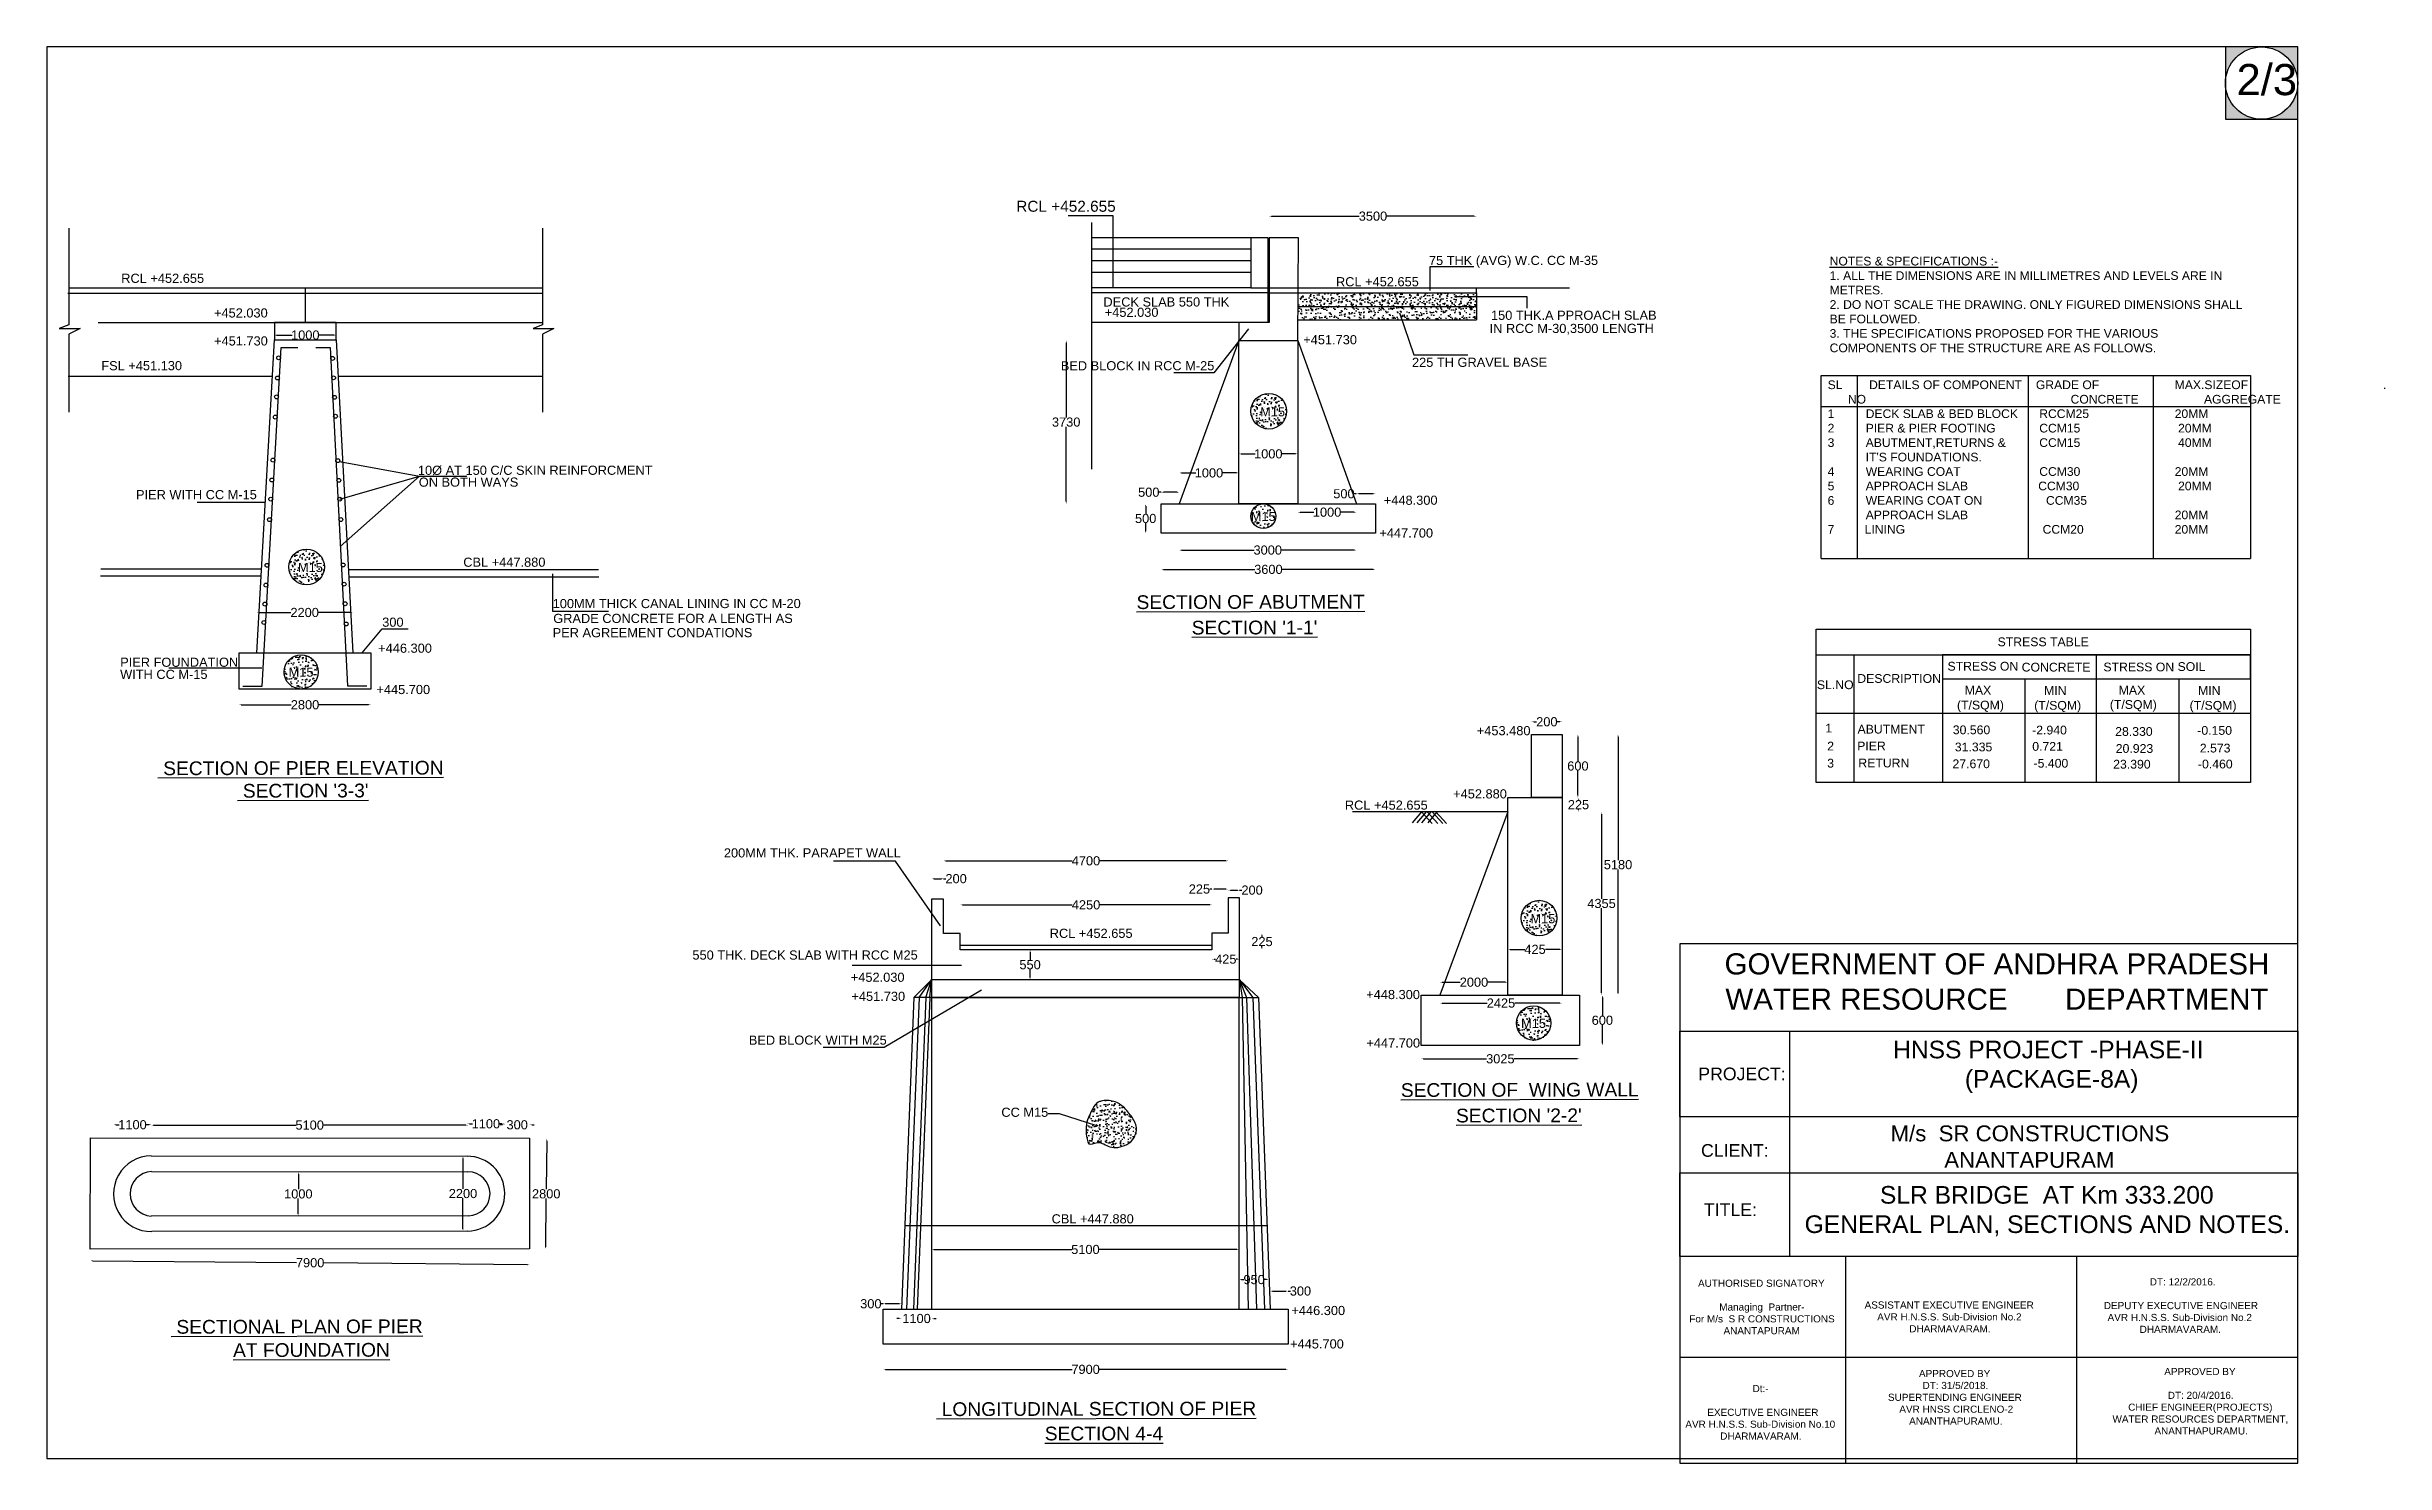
# Model space of a CAD drawing. Header units: inches. Extents: x 385488 to 411024, y -172516 to -157041.
import ezdxf

# ---------------------------------------------------------------- set-up
doc = ezdxf.new("R2010")
doc.units = ezdxf.units.IN
doc.header["$MEASUREMENT"] = 0
for name, color, linetype in [('DIMENSION', 7, 'Continuous'), ('DRAWING', 7, 'Continuous'), ('TEXT', 7, 'Continuous')]:
    doc.layers.add(name, color=color, linetype=linetype)
doc.styles.get("Standard").update_dxf_attribs({"font": 'arial.ttf'})
doc.dimstyles.new('ST100', dxfattribs={"dimtxt": 100, "dimasz": 25, "dimexe": 0, "dimexo": 300, "dimgap": 0.09, "dimtad": 0, "dimtih": 1, "dimtoh": 1, "dimdec": 0, "dimzin": 0, "dimdsep": 46, "dimtxsty": 'Standard', "dimcen": 0, "dimse1": 1, "dimse2": 1, "dimadec": 0, "dimazin": 0, "dimtfac": 1, "dimtdec": 0, "dimtofl": 0, "dimtmove": 0, "dimatfit": 3, "dimfxl": 2000, "dimtolj": 1, "dimtzin": 0, "dimarcsym": 0})

msp = doc.modelspace()

# ---------------------------------------------------------------- texts
at = {"layer": 'DRAWING', "color": 7}
for s, p in [('75 THK (AVG) W.C. CC M-35', (400581.4, -159425.6)), (' RCL +452.655', (386262.5, -159620.7)), (' RCL +452.655', (399527.4, -159658.1)), ('DECK SLAB 550 THK ', (397026.9, -159879.1)), (' +452.030', (387275.4, -159999.1)), ('+452.030', (397041.3, -159991.7)), ('IN RCC M-30,3500 LENGTH', (401244.2, -160168.4)), ('150 THK.A PPROACH SLAB', (401258.9, -160024.6)), (' +451.730', (387276.5, -160304.7)), ('+451.730', (399208.8, -160291.5)), ('FSL +451.130', (386083.5, -160575.2)), ('BED BLOCK IN RCC M-25', (396561.3, -160576.2)), ('225 TH GRAVEL BASE', (400396.4, -160538)), ('10Ø AT 150 C/C SKIN REINFORCMENT', (389540.9, -161718)), ('PIER WITH CC M-15', (386462.7, -161984.1)), ('ON BOTH WAYS', (389550.7, -161847.5)), ('+448.300', (400088.8, -162045)), ('+447.700', (400039.8, -162403)), ('CBL +447.880', (390036.4, -162722)), ('100MM THICK CANAL LINING IN CC M-20', (391012.6, -163174.2)), ('300', (389151.2, -163377.3)), ('PER AGREEMENT CONDATIONS', (391012.1, -163491.9)), ('GRADE CONCRETE FOR A LENGTH AS ', (391018.7, -163336.4)), ('+446.300', (389107.2, -163661.5)), ('WITH CC M-15', (386289.3, -163947.7)), ('PIER FOUNDATION', (386289.8, -163815)), ('+445.700', (389087.8, -164113)), (' +453.480', (401065.2, -164562.8)), (' +452.880', (400807.2, -165252.9)), ('RCL +452.655', (399663.2, -165375.9)), ('200MM THK. PARAPET WALL', (392882, -165898)), ('RCL +452.655', (396440.3, -166776.5)), ('550 THK. DECK SLAB WITH RCC M25', (392538.7, -167014)), ('+452.030', (394268.3, -167256.5)), ('+451.730', (394274.8, -167465)), (' +448.300', (399857.7, -167445.4)), ('BED BLOCK WITH M25', (393154.3, -167943.5)), (' +447.700', (399859.1, -167974.7)), (' CC M15', (395873.3, -168731.4)), ('CBL +447.880', (396461.1, -169895.9)), (' +446.300', (399040.6, -170897.2)), (' +445.700', (399026.6, -171262.2))]:
    msp.add_text(s, height=100, rotation=0.01749, dxfattribs=at).set_placement(p)
at = {"layer": 'DRAWING', "attachment_point": 1}
for s, insert, char_height, width in [('2/3', (409400.2, -157229.2), 340.55, 643.159), ('{\\LNOTES & SPECIFICATIONS :- \\P}1. ALL THE DIMENSIONS ARE IN MILLIMETRES AND LEVELS ARE IN METRES. \\P2. DO NOT SCALE THE DRAWING. ONLY FIGURED DIMENSIONS SHALL BE FOLLOWED. \\P3. THE SPECIFICATIONS PROPOSED FOR THE VARIOUS COMPONENTS OF THE STRUCTURE ARE AS FOLLOWS.\\P ', (404957, -159335.7), 94.753, 4559.416), ("SL^I  DETAILS OF COMPONENT ^IGRADE OF      ^I^IMAX.SIZEOF ^I^I^I^I.                NO^I^I^I^I^I^ICONCRETE^I                   AGGREGATE \\P1^I DECK SLAB & BED BLOCK^I RCCM25^I^I^I20MM\\P2^I PIER & PIER FOOTING^I^I CCM15^I^I^I 20MM\\P3^I ABUTMENT,RETURNS &^I CCM15^I^I^I 40MM \\P^I IT'S FOUNDATIONS.^I^I \\P4 ^I WEARING COAT^I^I^I CCM30^I^I^I20MM\\P5 ^I APPROACH SLAB^I           CCM30 ^I^I^I 20MM\\P6 ^I WEARING COAT ON^I^I   CCM35\\P^I APPROACH SLAB^I^I^I^I^I  ^I20MM \\P7         LINING^I^I^I^I  CCM20^I^I^I20MM ", (404935.1, -160686.4), 94.7534, 6417.655), ('M15', (398738.3, -160978.6), 100, 268.588), ('M15', (398635.8, -162122.2), 100, 268.588), ('M15', (388231.3, -162679.6), 100, 268.588), ('M15', (388128.8, -163823.2), 100, 268.588), ('CONCRETE', (407054, -163770.8), 95.75, 773.596), ('(T/SQM)', (406347.5, -164185), 95.75, 524.715), ('(T/SQM)', (407190.8, -164188), 95.75, 524.715), ('(T/SQM)', (408016.8, -164179), 95.75, 524.715), ('(T/SQM)', (408887.8, -164188), 95.75, 524.715), ('M15', (401690, -166516.4), 100, 268.588), ('M15', (401587.5, -167660), 100, 268.588)]:
    msp.add_mtext(s, dxfattribs=dict(at, insert=insert, char_height=char_height, width=width))
at = {"layer": 'TEXT'}
for s, height, p in [('RCL +452.655', 120, (396075.1, -158843.6)), ('STRESS TABLE', 95.752, (406791.2, -163590.1)), ('DESCRIPTION ', 95.752, (405259, -163990.2)), ('STRESS ON ', 95.75, (406244, -163856.5)), ('STRESS ON ', 95.75, (407946.6, -163864.8)), ('SOIL ', 95.75, (408756.4, -163860.3)), ('SL.NO ', 95.75, (404817.7, -164058.9)), ('MAX', 95.75, (406432, -164118.4)), ('MIN', 95.75, (407298.9, -164121.7)), ('MAX', 95.75, (408113.3, -164118.4)), ('MIN', 95.75, (408980.2, -164121.7)), ('1', 95.8, (404909.5, -164532.3)), ('ABUTMENT ', 95.75, (405261.6, -164544)), ('2', 95.8, (404930.3, -164729)), ('PIER', 95.75, (405257.9, -164727.6)), ('30.560', 95.75, (406301.8, -164551.7)), ('31.335', 95.75, (406324.1, -164738.8)), ('-2.940', 95.75, (407168.4, -164553.8)), ('0.721', 95.75, (407169.4, -164732.2)), ('28.330', 95.75, (408075.2, -164569.4)), ('20.923', 95.75, (408081.4, -164755)), ('-0.150', 95.75, (408971.7, -164557.6)), ('2.573', 95.75, (408999.4, -164750.8)), ('3', 95.8, (404930.4, -164915.5)), ('RETURN', 95.75, (405270.3, -164913.8)), ('27.670', 95.75, (406298.5, -164922.4)), ('-5.400', 95.75, (407183.8, -164916.7)), ('23.390', 95.75, (408053.4, -164926.9)), ('-0.460', 95.75, (408978.8, -164924.9))]:
    msp.add_text(s, height=height, dxfattribs=at).set_placement(p)
for s, p in [('%%USECTION OF ABUTMENT', (397388.5, -163184)), ("%%USECTION '1-1'", (397990.6, -163462.2)), ('%%U SECTION OF PIER ELEVATION', (386701.5, -164999.3)), ("%%U SECTION '3-3'", (387570.9, -165244.7)), ('%%USECTION OF  WING WALL', (400274.8, -168514.5)), ("%%USECTION '2-2'", (400876.9, -168792.7)), ('%%U SECTIONAL PLAN OF PIER', (386845.5, -171101.1)), ('%%UAT FOUNDATION', (387522.6, -171355.4)), ('%%U LONGITUDINAL SECTION OF PIER', (395202.7, -172000.8))]:
    msp.add_text(s, height=150, rotation=0.1412, dxfattribs=at).set_placement(p)
at = {"layer": 'TEXT', "color": 7, "width": 6583.98, "attachment_point": 5}
for s, insert, char_height in [('GOVERNMENT OF ANDHRA PRADESH\\PWATER RESOURCE       DEPARTMENT', (406783.5, -167254.5), 230.865), ('HNSS PROJECT -PHASE-II\\P (PACKAGE-8A)', (407344.5, -168185.4), 192.387)]:
    msp.add_mtext(s, dxfattribs=dict(at, insert=insert, char_height=char_height))
at = {"layer": 'TEXT', "attachment_point": 1}
for s, insert, char_height, width in [('PROJECT:', (403522.8, -168193.2), 138.22, 1289.619), ('CLIENT:', (403552.1, -169029.7), 138.22, 1289.619), ('\\pi707.53;M/s  SR CONSTRUCTIONS \\P\\pi1293.8;ANANTAPURAM', (404914.8, -168825.3), 173.514, 4427.877), ('\\pi1176.2;SLR BRIDGE  AT Km 333.200\\P\\pi354.05;GENERAL PLAN, SECTIONS AND NOTES.', (404329.9, -169487.4), 192.387, 5972.233), ('TITLE:', (403583.9, -169677.5), 138.22, 749.501), ('\\pi1261.1;AUTHORISED SIGNATORY\\P\\pi1952;\\P\\pi1492.7;Managing  Partner-\\P\\pi1165.5;For M/s  S R CONSTRUCTIONS\\P\\pi1539.5;ANANTAPURAM', (402258.9, -170510.5), 77.779, 3903.953), ('\\pi1567.1;  DT: 12/2/2016. \\P\\pi1952;\\P\\pi1095.3; DEPUTY EXECUTIVE ENGINEER\\P\\pi1166.8;AVR H.N.S.S. Sub-Division No.2\\P\\pi1517.2;DHARMAVARAM.', (406825.4, -170495.3), 77.779, 3903.953), ('\\pi1952;\\P\\P\\pi1028.9;ASSISTANT EXECUTIVE ENGINEER\\P\\pi1166.8;AVR H.N.S.S. Sub-Division No.2\\P\\pi1517.2;DHARMAVARAM.', (404309.9, -170489.2), 77.779, 3903.953), ('\\pi1562.9;APPROVED BY\\P\\pi1601.5;DT: 31/5/2018.  \\P\\pi1224.6;SUPERTENDING ENGINEER                \\P\\pi1317.9; AVR HNSS CIRCLENO-2\\P\\pi0;^I^I^I^I       ANANTHAPURAMU.', (404369.7, -171497.4), 77.779, 3903.953), ('\\pi1562.9;APPROVED BY\\P\\pi1952;\\P\\pi1601.5;DT: 20/4/2016.  \\P\\pi1168.8;CHIEF ENGINEER(PROJECTS)                \\P\\pi997.59;WATER RESOURCES DEPARTMENT,\\P\\pi0;^I^I^I^I       ANANTHAPURAMU.', (407048.3, -171475.5), 77.779, 3903.953), ('\\pi1870.4;Dt:- \\P\\pi1952;\\P\\pi1315.7;  EXECUTIVE ENGINEER\\P\\pi1136.3;AVR H.N.S.S. Sub-Division No.10\\P\\pi1517.2;DHARMAVARAM.', (402245.1, -171661.4), 77.779, 3903.953), ('{\\L SECTION 4-4 }', (396328, -172116.2), 150, 1556.843)]:
    msp.add_mtext(s, dxfattribs=dict(at, insert=insert, char_height=char_height, width=width))

# ---------------------------------------------------------------- blocks, each defined once
blk = doc.blocks.new('*D45')
at = {"layer": 'Defpoints', "color": 0, "ltscale": 0.4, "transparency": 16777216}
for p in [(387971, -160303), (388650, -160191), (388650, -160308)]:
    blk.add_point(p, dxfattribs=at)
at = {"layer": 'TEXT', "color": 0, "lineweight": -2, "ltscale": 0.4, "transparency": 16777216}
for p, q in [((387996, -160191), (388166, -160191)), ((388625, -160191), (388455, -160191))]:
    blk.add_line(p, q, dxfattribs=at)
at = {"layer": 'TEXT', "color": 0, "ltscale": 0.4, "transparency": 16777216}
for points in [[(387996, -160187), (387996, -160195), (387971, -160191)], [(388625, -160187), (388625, -160195), (388650, -160191)]]:
    blk.add_solid(points, dxfattribs=at)
at = {"layer": 'TEXT', "color": 0, "ltscale": 0.4, "transparency": 16777216, "insert": (388311, -160191), "char_height": 100, "attachment_point": 5}
blk.add_mtext('\\A1;1000', dxfattribs=at)
blk = doc.blocks.new('*D46')
at = {"layer": 'Defpoints', "color": 0, "ltscale": 0.4, "transparency": 16777216}
for p in [(388828, -163222), (387780, -163664), (388828, -163664)]:
    blk.add_point(p, dxfattribs=at)
at = {"layer": 'TEXT', "color": 0, "lineweight": -2, "ltscale": 0.4, "transparency": 16777216}
for p, q in [((387806, -163222), (388154, -163222)), ((388804, -163222), (388455, -163222))]:
    blk.add_line(p, q, dxfattribs=at)
at = {"layer": 'TEXT', "color": 0, "ltscale": 0.4, "transparency": 16777216}
for points in [[(387806, -163218), (387806, -163227), (387780, -163222)], [(388804, -163218), (388804, -163227), (388828, -163222)]]:
    blk.add_solid(points, dxfattribs=at)
at = {"layer": 'TEXT', "color": 0, "ltscale": 0.4, "transparency": 16777216, "insert": (388304, -163222), "char_height": 100, "attachment_point": 5}
blk.add_mtext('\\A1;2200', dxfattribs=at)
blk = doc.blocks.new('*D47')
at = {"layer": 'Defpoints', "color": 0, "ltscale": 0.4, "transparency": 16777216}
for p in [(387588, -164058), (389028, -164058), (389028, -164230)]:
    blk.add_point(p, dxfattribs=at)
at = {"layer": 'TEXT', "color": 0, "lineweight": -2, "ltscale": 0.4, "transparency": 16777216}
for p, q in [((387612, -164230), (388157, -164230)), ((389002, -164230), (388458, -164230))]:
    blk.add_line(p, q, dxfattribs=at)
at = {"layer": 'TEXT', "color": 0, "ltscale": 0.4, "transparency": 16777216}
for points in [[(387612, -164225), (387612, -164234), (387588, -164230)], [(389002, -164225), (389002, -164234), (389028, -164230)]]:
    blk.add_solid(points, dxfattribs=at)
at = {"layer": 'TEXT', "color": 0, "ltscale": 0.4, "transparency": 16777216, "insert": (388308, -164230), "char_height": 100, "attachment_point": 5}
blk.add_mtext('\\A1;2800', dxfattribs=at)
blk = doc.blocks.new('*D50')
at = {"layer": 'Defpoints', "color": 0, "ltscale": 0.4, "transparency": 16777216}
for p in [(401102, -158892), (398838, -159129), (401102, -159674)]:
    blk.add_point(p, dxfattribs=at)
at = {"layer": 'DIMENSION', "color": 0, "lineweight": -2, "ltscale": 0.4, "transparency": 16777216}
for p, q in [((398862, -158892), (399820, -158892)), ((401076, -158892), (400119, -158892))]:
    blk.add_line(p, q, dxfattribs=at)
at = {"layer": 'DIMENSION', "color": 0, "ltscale": 0.4, "transparency": 16777216}
for points in [[(398862, -158888), (398862, -158896), (398838, -158892)], [(401076, -158888), (401076, -158896), (401102, -158892)]]:
    blk.add_solid(points, dxfattribs=at)
at = {"layer": 'DIMENSION', "color": 0, "ltscale": 0.4, "transparency": 16777216, "insert": (399970, -158892), "char_height": 100, "attachment_point": 5}
blk.add_mtext('\\A1;3500', dxfattribs=at)
blk = doc.blocks.new('*D51')
at = {"layer": 'Defpoints', "color": 0, "ltscale": 0.4, "transparency": 16777216}
for p in [(398505, -161489), (399149, -161489), (399149, -161489)]:
    blk.add_point(p, dxfattribs=at)
at = {"layer": 'DIMENSION', "color": 0, "lineweight": -2, "ltscale": 0.4, "transparency": 16777216}
for p, q in [((398530, -161489), (398682, -161489)), ((399124, -161489), (398972, -161489))]:
    blk.add_line(p, q, dxfattribs=at)
at = {"layer": 'DIMENSION', "color": 0, "ltscale": 0.4, "transparency": 16777216}
for points in [[(398530, -161485), (398530, -161493), (398505, -161489)], [(399124, -161485), (399124, -161493), (399149, -161489)]]:
    blk.add_solid(points, dxfattribs=at)
at = {"layer": 'DIMENSION', "color": 0, "ltscale": 0.4, "transparency": 16777216, "insert": (398827, -161489), "char_height": 100, "attachment_point": 5}
blk.add_mtext('\\A1;1000', dxfattribs=at)
blk = doc.blocks.new('*D52')
at = {"layer": 'Defpoints', "color": 0, "ltscale": 0.4, "transparency": 16777216}
for p in [(397854, -161697), (397854, -162034), (398505, -162034)]:
    blk.add_point(p, dxfattribs=at)
at = {"layer": 'DIMENSION', "color": 0, "lineweight": -2, "ltscale": 0.4, "transparency": 16777216}
for p, q in [((397878, -161697), (398035, -161697)), ((398480, -161697), (398324, -161697))]:
    blk.add_line(p, q, dxfattribs=at)
at = {"layer": 'DIMENSION', "color": 0, "ltscale": 0.4, "transparency": 16777216}
for points in [[(397878, -161693), (397878, -161701), (397854, -161697)], [(398480, -161693), (398480, -161701), (398505, -161697)]]:
    blk.add_solid(points, dxfattribs=at)
at = {"layer": 'DIMENSION', "color": 0, "ltscale": 0.4, "transparency": 16777216, "insert": (398179, -161697), "char_height": 100, "attachment_point": 5}
blk.add_mtext('\\A1;1000', dxfattribs=at)
blk = doc.blocks.new('*D53')
at = {"layer": 'Defpoints', "color": 0, "ltscale": 0.4, "transparency": 16777216}
for p in [(399149, -162034), (399788, -162034), (399788, -162126)]:
    blk.add_point(p, dxfattribs=at)
at = {"layer": 'DIMENSION', "color": 0, "lineweight": -2, "ltscale": 0.4, "transparency": 16777216}
for p, q in [((399174, -162126), (399324, -162126)), ((399764, -162126), (399613, -162126))]:
    blk.add_line(p, q, dxfattribs=at)
at = {"layer": 'DIMENSION', "color": 0, "ltscale": 0.4, "transparency": 16777216}
for points in [[(399174, -162122), (399174, -162131), (399149, -162126)], [(399764, -162122), (399764, -162131), (399788, -162126)]]:
    blk.add_solid(points, dxfattribs=at)
at = {"layer": 'DIMENSION', "color": 0, "ltscale": 0.4, "transparency": 16777216, "insert": (399469, -162126), "char_height": 100, "attachment_point": 5}
blk.add_mtext('\\A1;1000', dxfattribs=at)
blk = doc.blocks.new('*D54')
at = {"layer": 'Defpoints', "color": 0, "ltscale": 0.4, "transparency": 16777216}
for p in [(399788, -161925), (399788, -162034), (399999, -162034)]:
    blk.add_point(p, dxfattribs=at)
at = {"layer": 'DIMENSION', "color": 0, "lineweight": -2, "ltscale": 0.4, "transparency": 16777216}
for p, q in [((399788, -161925), (399764, -161925)), ((399974, -161925), (399814, -161925))]:
    blk.add_line(p, q, dxfattribs=at)
at = {"layer": 'DIMENSION', "color": 0, "ltscale": 0.4, "transparency": 16777216}
for points in [[(399814, -161921), (399814, -161929), (399788, -161925)], [(399974, -161921), (399974, -161929), (399999, -161925)]]:
    blk.add_solid(points, dxfattribs=at)
at = {"layer": 'DIMENSION', "color": 0, "ltscale": 0.4, "transparency": 16777216, "insert": (399653, -161925), "char_height": 100, "attachment_point": 5}
blk.add_mtext('\\A1;500', dxfattribs=at)
blk = doc.blocks.new('*D55')
at = {"layer": 'Defpoints', "color": 0, "ltscale": 0.4, "transparency": 16777216}
for p in [(397658, -162034), (397488, -162356), (397658, -162356)]:
    blk.add_point(p, dxfattribs=at)
at = {"layer": 'DIMENSION', "color": 0, "lineweight": -2, "ltscale": 0.4, "transparency": 16777216}
for p, q in [((397488, -162060), (397488, -162144)), ((397488, -162332), (397488, -162247))]:
    blk.add_line(p, q, dxfattribs=at)
at = {"layer": 'DIMENSION', "color": 0, "ltscale": 0.4, "transparency": 16777216}
for points in [[(397483, -162060), (397492, -162060), (397488, -162034)], [(397483, -162332), (397492, -162332), (397488, -162356)]]:
    blk.add_solid(points, dxfattribs=at)
at = {"layer": 'DIMENSION', "color": 0, "ltscale": 0.4, "transparency": 16777216, "insert": (397488, -162195), "char_height": 100, "attachment_point": 5}
blk.add_mtext('\\A1;500', dxfattribs=at)
blk = doc.blocks.new('*D48')
at = {"layer": 'Defpoints', "color": 0, "ltscale": 0.4, "transparency": 16777216}
for p in [(397854, -162034), (399788, -162034), (399788, -162540)]:
    blk.add_point(p, dxfattribs=at)
at = {"layer": 'DIMENSION', "color": 0, "lineweight": -2, "ltscale": 0.4, "transparency": 16777216}
for p, q in [((397878, -162540), (398672, -162540)), ((399764, -162540), (398970, -162540))]:
    blk.add_line(p, q, dxfattribs=at)
at = {"layer": 'DIMENSION', "color": 0, "ltscale": 0.4, "transparency": 16777216}
for points in [[(397878, -162535), (397878, -162544), (397854, -162540)], [(399764, -162535), (399764, -162544), (399788, -162540)]]:
    blk.add_solid(points, dxfattribs=at)
at = {"layer": 'DIMENSION', "color": 0, "ltscale": 0.4, "transparency": 16777216, "insert": (398821, -162540), "char_height": 100, "attachment_point": 5}
blk.add_mtext('\\A1;3000', dxfattribs=at)
blk = doc.blocks.new('*D56')
at = {"layer": 'Defpoints', "color": 0, "ltscale": 0.4, "transparency": 16777216}
for p in [(397658, -162356), (399999, -162356), (399999, -162751)]:
    blk.add_point(p, dxfattribs=at)
at = {"layer": 'DIMENSION', "color": 0, "lineweight": -2, "ltscale": 0.4, "transparency": 16777216}
for p, q in [((397682, -162751), (398679, -162751)), ((399974, -162751), (398977, -162751))]:
    blk.add_line(p, q, dxfattribs=at)
at = {"layer": 'DIMENSION', "color": 0, "ltscale": 0.4, "transparency": 16777216}
for points in [[(397682, -162747), (397682, -162755), (397658, -162751)], [(399974, -162747), (399974, -162755), (399999, -162751)]]:
    blk.add_solid(points, dxfattribs=at)
at = {"layer": 'DIMENSION', "color": 0, "ltscale": 0.4, "transparency": 16777216, "insert": (398828, -162751), "char_height": 100, "attachment_point": 5}
blk.add_mtext('\\A1;3600', dxfattribs=at)
blk = doc.blocks.new('*D57')
at = {"layer": 'Defpoints', "color": 0, "ltscale": 0.4, "transparency": 16777216}
for p in [(397658, -161908), (397658, -162028), (397856, -162028)]:
    blk.add_point(p, dxfattribs=at)
at = {"layer": 'DIMENSION', "color": 0, "lineweight": -2, "ltscale": 0.4, "transparency": 16777216}
for p, q in [((397658, -161908), (397632, -161908)), ((397831, -161908), (397682, -161908))]:
    blk.add_line(p, q, dxfattribs=at)
at = {"layer": 'DIMENSION', "color": 0, "ltscale": 0.4, "transparency": 16777216}
for points in [[(397682, -161904), (397682, -161912), (397658, -161908)], [(397831, -161904), (397831, -161912), (397856, -161908)]]:
    blk.add_solid(points, dxfattribs=at)
at = {"layer": 'DIMENSION', "color": 0, "ltscale": 0.4, "transparency": 16777216, "insert": (397522, -161908), "char_height": 100, "attachment_point": 5}
blk.add_mtext('\\A1;500', dxfattribs=at)
blk = doc.blocks.new('*D49')
at = {"layer": 'Defpoints', "color": 0, "ltscale": 0.4, "transparency": 16777216}
for p in [(396620, -160250), (398510, -160250), (397658, -162034)]:
    blk.add_point(p, dxfattribs=at)
at = {"layer": 'DIMENSION', "color": 0, "lineweight": -2, "ltscale": 0.4, "transparency": 16777216}
for p, q in [((396620, -160275), (396620, -161091)), ((396620, -162010), (396620, -161193))]:
    blk.add_line(p, q, dxfattribs=at)
at = {"layer": 'DIMENSION', "color": 0, "ltscale": 0.4, "transparency": 16777216}
for points in [[(396616, -160275), (396625, -160275), (396620, -160250)], [(396616, -162010), (396625, -162010), (396620, -162034)]]:
    blk.add_solid(points, dxfattribs=at)
at = {"layer": 'DIMENSION', "color": 0, "ltscale": 0.4, "transparency": 16777216, "insert": (396620, -161142), "char_height": 100, "attachment_point": 5}
blk.add_mtext('\\A1;3730', dxfattribs=at)
blk = doc.blocks.new('*D58')
at = {"layer": 'Defpoints', "color": 0, "ltscale": 0.4, "transparency": 16777216}
for p in [(388225, -169333), (388238, -169333), (388228, -169816)]:
    blk.add_point(p, dxfattribs=at)
at = {"layer": 'DRAWING', "color": 0, "lineweight": -2, "ltscale": 0.4, "transparency": 16777216}
for p, q in [((388237, -169358), (388236, -169523)), ((388233, -169791), (388235, -169625))]:
    blk.add_line(p, q, dxfattribs=at)
at = {"layer": 'DRAWING', "color": 0, "ltscale": 0.4, "transparency": 16777216}
for points in [[(388233, -169358), (388242, -169358), (388238, -169333)], [(388229, -169791), (388237, -169791), (388233, -169816)]]:
    blk.add_solid(points, dxfattribs=at)
at = {"layer": 'DRAWING', "color": 0, "ltscale": 0.4, "transparency": 16777216, "insert": (388235, -169574), "char_height": 100, "attachment_point": 5}
blk.add_mtext('\\A1;1000', dxfattribs=at)
blk = doc.blocks.new('*D59')
at = {"layer": 'Defpoints', "color": 0, "ltscale": 0.4, "transparency": 16777216}
for p in [(390903, -168969), (390901, -170175), (390936, -170175)]:
    blk.add_point(p, dxfattribs=at)
at = {"layer": 'DRAWING', "color": 0, "lineweight": -2, "ltscale": 0.4, "transparency": 16777216}
for p, q in [((390948, -168995), (390943, -169522)), ((390936, -170150), (390942, -169624))]:
    blk.add_line(p, q, dxfattribs=at)
at = {"layer": 'DRAWING', "color": 0, "ltscale": 0.4, "transparency": 16777216}
for points in [[(390944, -168995), (390952, -168995), (390948, -168970)], [(390932, -170150), (390941, -170151), (390936, -170175)]]:
    blk.add_solid(points, dxfattribs=at)
at = {"layer": 'DRAWING', "color": 0, "ltscale": 0.4, "transparency": 16777216, "insert": (390942, -169573), "char_height": 100, "attachment_point": 5}
blk.add_mtext('\\A1;2800', dxfattribs=at)
blk = doc.blocks.new('*D60')
at = {"layer": 'Defpoints', "color": 0, "ltscale": 0.4, "transparency": 16777216}
for p in [(385964, -170313), (390764, -170313), (390763, -170349)]:
    blk.add_point(p, dxfattribs=at)
at = {"layer": 'DRAWING', "color": 0, "lineweight": -2, "ltscale": 0.4, "transparency": 16777216}
for p, q in [((385989, -170303), (388215, -170324)), ((390738, -170349), (388513, -170327))]:
    blk.add_line(p, q, dxfattribs=at)
at = {"layer": 'DRAWING', "color": 0, "ltscale": 0.4, "transparency": 16777216}
for points in [[(385989, -170298), (385989, -170307), (385964, -170302)], [(390738, -170345), (390738, -170353), (390763, -170349)]]:
    blk.add_solid(points, dxfattribs=at)
at = {"layer": 'DRAWING', "color": 0, "ltscale": 0.4, "transparency": 16777216, "insert": (388364, -170326), "char_height": 100, "attachment_point": 5}
blk.add_mtext('\\A1;7900', dxfattribs=at)
blk = doc.blocks.new('*D61')
at = {"layer": 'Defpoints', "color": 0, "ltscale": 0.4, "transparency": 16777216}
for p in [(386218, -168818), (386631, -169329), (386218, -169575)]:
    blk.add_point(p, dxfattribs=at)
at = {"layer": 'DRAWING', "color": 0, "lineweight": -2, "ltscale": 0.4, "transparency": 16777216}
for p, q in [((386243, -168818), (386280, -168818)), ((386606, -168818), (386569, -168818))]:
    blk.add_line(p, q, dxfattribs=at)
at = {"layer": 'DRAWING', "color": 0, "ltscale": 0.4, "transparency": 16777216}
for points in [[(386243, -168813), (386243, -168822), (386218, -168818)], [(386606, -168813), (386606, -168822), (386631, -168818)]]:
    blk.add_solid(points, dxfattribs=at)
at = {"layer": 'DRAWING', "color": 0, "ltscale": 0.4, "transparency": 16777216, "insert": (386424, -168818), "char_height": 100, "attachment_point": 5}
blk.add_mtext('\\A1;1100', dxfattribs=at)
blk = doc.blocks.new('*D62')
at = {"layer": 'Defpoints', "color": 0, "ltscale": 0.4, "transparency": 16777216}
for p in [(390089, -168822), (386629, -169329), (390089, -169332)]:
    blk.add_point(p, dxfattribs=at)
at = {"layer": 'DRAWING', "color": 0, "lineweight": -2, "ltscale": 0.4, "transparency": 16777216}
for p, q in [((386654, -168822), (388210, -168822)), ((390064, -168822), (388508, -168822))]:
    blk.add_line(p, q, dxfattribs=at)
at = {"layer": 'DRAWING', "color": 0, "ltscale": 0.4, "transparency": 16777216}
for points in [[(386654, -168818), (386654, -168826), (386629, -168822)], [(390064, -168818), (390064, -168826), (390089, -168822)]]:
    blk.add_solid(points, dxfattribs=at)
at = {"layer": 'DRAWING', "color": 0, "ltscale": 0.4, "transparency": 16777216, "insert": (388359, -168822), "char_height": 100, "attachment_point": 5}
blk.add_mtext('\\A1;5100', dxfattribs=at)
blk = doc.blocks.new('*D63')
at = {"layer": 'Defpoints', "color": 0, "ltscale": 0.4, "transparency": 16777216}
for p in [(390484, -168808), (390081, -169162), (390484, -169507)]:
    blk.add_point(p, dxfattribs=at)
at = {"layer": 'DRAWING', "color": 0, "lineweight": -2, "ltscale": 0.4, "transparency": 16777216}
for p, q in [((390106, -168808), (390138, -168808)), ((390459, -168808), (390427, -168808))]:
    blk.add_line(p, q, dxfattribs=at)
at = {"layer": 'DRAWING', "color": 0, "ltscale": 0.4, "transparency": 16777216}
for points in [[(390106, -168804), (390106, -168812), (390081, -168808)], [(390459, -168804), (390459, -168812), (390484, -168808)]]:
    blk.add_solid(points, dxfattribs=at)
at = {"layer": 'DRAWING', "color": 0, "ltscale": 0.4, "transparency": 16777216, "insert": (390283, -168808), "char_height": 100, "attachment_point": 5}
blk.add_mtext('\\A1;1100', dxfattribs=at)
blk = doc.blocks.new('*D64')
at = {"layer": 'Defpoints', "color": 0, "ltscale": 0.4, "transparency": 16777216}
for p in [(390760, -168819), (390489, -169567), (390760, -169568)]:
    blk.add_point(p, dxfattribs=at)
at = {"layer": 'DRAWING', "color": 0, "lineweight": -2, "ltscale": 0.4, "transparency": 16777216}
for p, q in [((390464, -168819), (390439, -168819)), ((390785, -168819), (390810, -168819))]:
    blk.add_line(p, q, dxfattribs=at)
at = {"layer": 'DRAWING', "color": 0, "ltscale": 0.4, "transparency": 16777216}
for points in [[(390464, -168815), (390464, -168823), (390489, -168819)], [(390785, -168815), (390785, -168823), (390760, -168819)]]:
    blk.add_solid(points, dxfattribs=at)
at = {"layer": 'DRAWING', "color": 0, "ltscale": 0.4, "transparency": 16777216, "insert": (390625, -168819), "char_height": 100, "attachment_point": 5}
blk.add_mtext('\\A1;300', dxfattribs=at)
blk = doc.blocks.new('*D65')
at = {"layer": 'Defpoints', "color": 0, "ltscale": 0.4, "transparency": 16777216}
for p in [(390081, -169162), (390033, -169979), (390084, -169979)]:
    blk.add_point(p, dxfattribs=at)
at = {"layer": 'DRAWING', "color": 0, "lineweight": -2, "ltscale": 0.4, "transparency": 16777216}
for p, q in [((390033, -169187), (390033, -169519)), ((390033, -169954), (390033, -169621))]:
    blk.add_line(p, q, dxfattribs=at)
at = {"layer": 'DRAWING', "color": 0, "ltscale": 0.4, "transparency": 16777216}
for points in [[(390029, -169187), (390037, -169187), (390033, -169162)], [(390029, -169954), (390037, -169954), (390033, -169979)]]:
    blk.add_solid(points, dxfattribs=at)
at = {"layer": 'DRAWING', "color": 0, "ltscale": 0.4, "transparency": 16777216, "insert": (390033, -169570), "char_height": 100, "attachment_point": 5}
blk.add_mtext('\\A1;2200', dxfattribs=at)
blk = doc.blocks.new('*D67')
at = {"layer": 'Defpoints', "color": 0, "ltscale": 0.4, "transparency": 16777216}
for p in [(395282, -166130), (395151, -166352), (395282, -166352)]:
    blk.add_point(p, dxfattribs=at)
at = {"layer": 'DIMENSION', "color": 0, "lineweight": -2, "ltscale": 0.4, "transparency": 16777216}
for p, q in [((395176, -166130), (395257, -166130)), ((395282, -166130), (395307, -166130))]:
    blk.add_line(p, q, dxfattribs=at)
at = {"layer": 'DIMENSION', "color": 0, "ltscale": 0.4, "transparency": 16777216}
for points in [[(395176, -166126), (395176, -166134), (395151, -166130)], [(395257, -166126), (395257, -166134), (395282, -166130)]]:
    blk.add_solid(points, dxfattribs=at)
at = {"layer": 'DIMENSION', "color": 0, "ltscale": 0.4, "transparency": 16777216, "insert": (395418, -166130), "char_height": 100, "attachment_point": 5}
blk.add_mtext('\\A1;200', dxfattribs=at)
blk = doc.blocks.new('*D68')
at = {"layer": 'Defpoints', "color": 0, "ltscale": 0.4, "transparency": 16777216}
for p in [(398212, -166416), (395462, -166729), (398212, -166726)]:
    blk.add_point(p, dxfattribs=at)
at = {"layer": 'DIMENSION', "color": 0, "lineweight": -2, "ltscale": 0.4, "transparency": 16777216}
for p, q in [((395487, -166416), (396685, -166416)), ((398187, -166416), (396988, -166416))]:
    blk.add_line(p, q, dxfattribs=at)
at = {"layer": 'DIMENSION', "color": 0, "ltscale": 0.4, "transparency": 16777216}
for points in [[(395487, -166412), (395487, -166420), (395462, -166416)], [(398187, -166412), (398187, -166420), (398212, -166416)]]:
    blk.add_solid(points, dxfattribs=at)
at = {"layer": 'DIMENSION', "color": 0, "ltscale": 0.4, "transparency": 16777216, "insert": (396837, -166416), "char_height": 100, "attachment_point": 5}
blk.add_mtext('\\A1;4250', dxfattribs=at)
blk = doc.blocks.new('*D69')
at = {"layer": 'Defpoints', "color": 0, "ltscale": 0.4, "transparency": 16777216}
for p in [(398389, -165935), (395282, -166352), (398389, -166352)]:
    blk.add_point(p, dxfattribs=at)
at = {"layer": 'DIMENSION', "color": 0, "lineweight": -2, "ltscale": 0.4, "transparency": 16777216}
for p, q in [((395307, -165935), (396684, -165935)), ((398364, -165935), (396987, -165935))]:
    blk.add_line(p, q, dxfattribs=at)
at = {"layer": 'DIMENSION', "color": 0, "ltscale": 0.4, "transparency": 16777216}
for points in [[(395307, -165931), (395307, -165940), (395282, -165935)], [(398364, -165931), (398364, -165940), (398389, -165935)]]:
    blk.add_solid(points, dxfattribs=at)
at = {"layer": 'DIMENSION', "color": 0, "ltscale": 0.4, "transparency": 16777216, "insert": (396836, -165935), "char_height": 100, "attachment_point": 5}
blk.add_mtext('\\A1;4700', dxfattribs=at)
blk = doc.blocks.new('*D70')
at = {"layer": 'Defpoints', "color": 0, "ltscale": 0.4, "transparency": 16777216}
for p in [(398212, -166243), (398212, -166416), (398389, -166407)]:
    blk.add_point(p, dxfattribs=at)
at = {"layer": 'DIMENSION', "color": 0, "lineweight": -2, "ltscale": 0.4, "transparency": 16777216}
for p, q in [((398212, -166243), (398187, -166243)), ((398364, -166243), (398237, -166243))]:
    blk.add_line(p, q, dxfattribs=at)
at = {"layer": 'DIMENSION', "color": 0, "ltscale": 0.4, "transparency": 16777216}
for points in [[(398237, -166239), (398237, -166247), (398212, -166243)], [(398364, -166239), (398364, -166247), (398389, -166243)]]:
    blk.add_solid(points, dxfattribs=at)
at = {"layer": 'DIMENSION', "color": 0, "ltscale": 0.4, "transparency": 16777216, "insert": (398075, -166243), "char_height": 100, "attachment_point": 5}
blk.add_mtext('\\A1;225', dxfattribs=at)
blk = doc.blocks.new('*D71')
at = {"layer": 'Defpoints', "color": 0, "ltscale": 0.4, "transparency": 16777216}
for p in [(398389, -166337), (398514, -166255), (398514, -166337)]:
    blk.add_point(p, dxfattribs=at)
at = {"layer": 'DIMENSION', "color": 0, "lineweight": -2, "ltscale": 0.4, "transparency": 16777216}
for p, q in [((398414, -166255), (398489, -166255)), ((398514, -166255), (398539, -166255))]:
    blk.add_line(p, q, dxfattribs=at)
at = {"layer": 'DIMENSION', "color": 0, "ltscale": 0.4, "transparency": 16777216}
for points in [[(398414, -166251), (398414, -166260), (398389, -166255)], [(398489, -166251), (398489, -166260), (398514, -166255)]]:
    blk.add_solid(points, dxfattribs=at)
at = {"layer": 'DIMENSION', "color": 0, "ltscale": 0.4, "transparency": 16777216, "insert": (398650, -166255), "char_height": 100, "attachment_point": 5}
blk.add_mtext('\\A1;200', dxfattribs=at)
blk = doc.blocks.new('*D72')
at = {"layer": 'Defpoints', "color": 0, "ltscale": 0.4, "transparency": 16777216}
for p in [(398212, -166907), (398514, -166907), (398514, -167009)]:
    blk.add_point(p, dxfattribs=at)
at = {"layer": 'DIMENSION', "color": 0, "lineweight": -2, "ltscale": 0.4, "transparency": 16777216}
for p, q in [((398237, -167009), (398250, -167009)), ((398489, -167009), (398476, -167009))]:
    blk.add_line(p, q, dxfattribs=at)
at = {"layer": 'DIMENSION', "color": 0, "ltscale": 0.4, "transparency": 16777216}
for points in [[(398237, -167005), (398237, -167013), (398212, -167009)], [(398489, -167005), (398489, -167013), (398514, -167009)]]:
    blk.add_solid(points, dxfattribs=at)
at = {"layer": 'DIMENSION', "color": 0, "ltscale": 0.4, "transparency": 16777216, "insert": (398363, -167009), "char_height": 100, "attachment_point": 5}
blk.add_mtext('\\A1;425', dxfattribs=at)
blk = doc.blocks.new('*D66')
at = {"layer": 'Defpoints', "color": 0, "ltscale": 0.4, "transparency": 16777216}
for p in [(398212, -166726), (398212, -166907), (398758, -166907)]:
    blk.add_point(p, dxfattribs=at)
at = {"layer": 'DIMENSION', "color": 0, "lineweight": -2, "ltscale": 0.4, "transparency": 16777216}
for p, q in [((398758, -166751), (398758, -166766)), ((398758, -166882), (398758, -166868))]:
    blk.add_line(p, q, dxfattribs=at)
at = {"layer": 'DIMENSION', "color": 0, "ltscale": 0.4, "transparency": 16777216}
for points in [[(398754, -166751), (398762, -166751), (398758, -166726)], [(398754, -166882), (398762, -166882), (398758, -166907)]]:
    blk.add_solid(points, dxfattribs=at)
at = {"layer": 'DIMENSION', "color": 0, "ltscale": 0.4, "transparency": 16777216, "insert": (398758, -166817), "char_height": 100, "attachment_point": 5}
blk.add_mtext('\\A1;225', dxfattribs=at)
blk = doc.blocks.new('*D73')
at = {"layer": 'Defpoints', "color": 0, "ltscale": 0.4, "transparency": 16777216}
for p in [(396226, -166907), (396226, -167234), (396226, -167234)]:
    blk.add_point(p, dxfattribs=at)
at = {"layer": 'DIMENSION', "color": 0, "lineweight": -2, "ltscale": 0.4, "transparency": 16777216}
for p, q in [((396226, -166932), (396226, -167019)), ((396226, -167209), (396226, -167122))]:
    blk.add_line(p, q, dxfattribs=at)
at = {"layer": 'DIMENSION', "color": 0, "ltscale": 0.4, "transparency": 16777216}
for points in [[(396221, -166932), (396230, -166932), (396226, -166907)], [(396221, -167209), (396230, -167209), (396226, -167234)]]:
    blk.add_solid(points, dxfattribs=at)
at = {"layer": 'DIMENSION', "color": 0, "ltscale": 0.4, "transparency": 16777216, "insert": (396226, -167070), "char_height": 100, "attachment_point": 5}
blk.add_mtext('\\A1;550', dxfattribs=at)
blk = doc.blocks.new('*D74')
at = {"layer": 'Defpoints', "color": 0, "ltscale": 0.4, "transparency": 16777216}
for p in [(395151, -170181), (395151, -170181), (398509, -170181)]:
    blk.add_point(p, dxfattribs=at)
at = {"layer": 'DIMENSION', "color": 0, "lineweight": -2, "ltscale": 0.4, "transparency": 16777216}
for p, q in [((395176, -170181), (396681, -170181)), ((398484, -170181), (396979, -170181))]:
    blk.add_line(p, q, dxfattribs=at)
at = {"layer": 'DIMENSION', "color": 0, "ltscale": 0.4, "transparency": 16777216}
for points in [[(395176, -170177), (395176, -170186), (395151, -170181)], [(398484, -170177), (398484, -170186), (398509, -170181)]]:
    blk.add_solid(points, dxfattribs=at)
at = {"layer": 'DIMENSION', "color": 0, "ltscale": 0.4, "transparency": 16777216, "insert": (396830, -170181), "char_height": 100, "attachment_point": 5}
blk.add_mtext('\\A1;5100', dxfattribs=at)
blk = doc.blocks.new('*D75')
at = {"layer": 'Defpoints', "color": 0, "ltscale": 0.4, "transparency": 16777216}
for p in [(398509, -170517), (398834, -170505), (398834, -170510)]:
    blk.add_point(p, dxfattribs=at)
at = {"layer": 'DIMENSION', "color": 0, "lineweight": -2, "ltscale": 0.4, "transparency": 16777216}
for p, q in [((398534, -170510), (398561, -170510)), ((398809, -170510), (398782, -170510))]:
    blk.add_line(p, q, dxfattribs=at)
at = {"layer": 'DIMENSION', "color": 0, "ltscale": 0.4, "transparency": 16777216}
for points in [[(398534, -170505), (398534, -170514), (398509, -170510)], [(398809, -170505), (398809, -170514), (398834, -170510)]]:
    blk.add_solid(points, dxfattribs=at)
at = {"layer": 'DIMENSION', "color": 0, "ltscale": 0.4, "transparency": 16777216, "insert": (398672, -170510), "char_height": 100, "attachment_point": 5}
blk.add_mtext('\\A1;950', dxfattribs=at)
blk = doc.blocks.new('*D76')
at = {"layer": 'Defpoints', "color": 0, "ltscale": 0.4, "transparency": 16777216}
for p in [(398847, -170834), (399043, -170635), (399043, -170834)]:
    blk.add_point(p, dxfattribs=at)
at = {"layer": 'DIMENSION', "color": 0, "lineweight": -2, "ltscale": 0.4, "transparency": 16777216}
for p, q in [((398872, -170635), (399018, -170635)), ((399043, -170635), (399068, -170635))]:
    blk.add_line(p, q, dxfattribs=at)
at = {"layer": 'DIMENSION', "color": 0, "ltscale": 0.4, "transparency": 16777216}
for points in [[(398872, -170631), (398872, -170640), (398847, -170635)], [(399018, -170631), (399018, -170640), (399043, -170635)]]:
    blk.add_solid(points, dxfattribs=at)
at = {"layer": 'DIMENSION', "color": 0, "ltscale": 0.4, "transparency": 16777216, "insert": (399178, -170635), "char_height": 100, "attachment_point": 5}
blk.add_mtext('\\A1;300', dxfattribs=at)
blk = doc.blocks.new('*D77')
at = {"layer": 'Defpoints', "color": 0, "ltscale": 0.4, "transparency": 16777216}
for p in [(394622, -170774), (394622, -170834), (394822, -170834)]:
    blk.add_point(p, dxfattribs=at)
at = {"layer": 'DIMENSION', "color": 0, "lineweight": -2, "ltscale": 0.4, "transparency": 16777216}
for p, q in [((394622, -170774), (394597, -170774)), ((394797, -170774), (394647, -170774))]:
    blk.add_line(p, q, dxfattribs=at)
at = {"layer": 'DIMENSION', "color": 0, "ltscale": 0.4, "transparency": 16777216}
for points in [[(394647, -170770), (394647, -170779), (394622, -170774)], [(394797, -170770), (394797, -170779), (394822, -170774)]]:
    blk.add_solid(points, dxfattribs=at)
at = {"layer": 'DIMENSION', "color": 0, "ltscale": 0.4, "transparency": 16777216, "insert": (394487, -170774), "char_height": 100, "attachment_point": 5}
blk.add_mtext('\\A1;300', dxfattribs=at)
blk = doc.blocks.new('*D78')
at = {"layer": 'Defpoints', "color": 0, "ltscale": 0.4, "transparency": 16777216}
for p in [(394822, -170834), (395151, -170834), (395151, -170935)]:
    blk.add_point(p, dxfattribs=at)
at = {"layer": 'DIMENSION', "color": 0, "lineweight": -2, "ltscale": 0.4, "transparency": 16777216}
for p, q in [((394797, -170935), (394772, -170935)), ((395176, -170935), (395201, -170935))]:
    blk.add_line(p, q, dxfattribs=at)
at = {"layer": 'DIMENSION', "color": 0, "ltscale": 0.4, "transparency": 16777216}
for points in [[(394797, -170931), (394797, -170939), (394822, -170935)], [(395176, -170931), (395176, -170939), (395151, -170935)]]:
    blk.add_solid(points, dxfattribs=at)
at = {"layer": 'DIMENSION', "color": 0, "ltscale": 0.4, "transparency": 16777216, "insert": (394986, -170935), "char_height": 100, "attachment_point": 5}
blk.add_mtext('\\A1;1100', dxfattribs=at)
blk = doc.blocks.new('*D79')
at = {"layer": 'Defpoints', "color": 0, "ltscale": 0.4, "transparency": 16777216}
for p in [(394622, -171216), (399043, -171216), (399043, -171491)]:
    blk.add_point(p, dxfattribs=at)
at = {"layer": 'DIMENSION', "color": 0, "lineweight": -2, "ltscale": 0.4, "transparency": 16777216}
for p, q in [((394647, -171491), (396684, -171491)), ((399018, -171491), (396981, -171491))]:
    blk.add_line(p, q, dxfattribs=at)
at = {"layer": 'DIMENSION', "color": 0, "ltscale": 0.4, "transparency": 16777216}
for points in [[(394647, -171487), (394647, -171495), (394622, -171491)], [(399018, -171487), (399018, -171495), (399043, -171491)]]:
    blk.add_solid(points, dxfattribs=at)
at = {"layer": 'DIMENSION', "color": 0, "ltscale": 0.4, "transparency": 16777216, "insert": (396832, -171491), "char_height": 100, "attachment_point": 5}
blk.add_mtext('\\A1;7900', dxfattribs=at)
blk = doc.blocks.new('*D84')
at = {"layer": 'Defpoints', "color": 0, "ltscale": 0.4, "transparency": 16777216}
for p in [(402035, -164416), (401702, -164554), (402035, -164554)]:
    blk.add_point(p, dxfattribs=at)
at = {"layer": 'DIMENSION', "color": 0, "lineweight": -2, "ltscale": 0.4, "transparency": 16777216}
for p, q in [((401727, -164416), (401757, -164416)), ((402010, -164416), (401980, -164416))]:
    blk.add_line(p, q, dxfattribs=at)
at = {"layer": 'DIMENSION', "color": 0, "ltscale": 0.4, "transparency": 16777216}
for points in [[(401727, -164411), (401727, -164420), (401702, -164416)], [(402010, -164411), (402010, -164420), (402035, -164416)]]:
    blk.add_solid(points, dxfattribs=at)
at = {"layer": 'DIMENSION', "color": 0, "ltscale": 0.4, "transparency": 16777216, "insert": (401869, -164416), "char_height": 100, "attachment_point": 5}
blk.add_mtext('\\A1;200', dxfattribs=at)
blk = doc.blocks.new('*D85')
at = {"layer": 'Defpoints', "color": 0, "ltscale": 0.4, "transparency": 16777216}
for p in [(401444, -165401), (402035, -165244), (402214, -165401)]:
    blk.add_point(p, dxfattribs=at)
at = {"layer": 'DIMENSION', "color": 0, "lineweight": -2, "ltscale": 0.4, "transparency": 16777216}
for p, q in [((402214, -165269), (402214, -165271)), ((402214, -165376), (402214, -165373))]:
    blk.add_line(p, q, dxfattribs=at)
at = {"layer": 'DIMENSION', "color": 0, "ltscale": 0.4, "transparency": 16777216}
for points in [[(402210, -165269), (402218, -165269), (402214, -165244)], [(402210, -165376), (402218, -165376), (402214, -165401)]]:
    blk.add_solid(points, dxfattribs=at)
at = {"layer": 'DIMENSION', "color": 0, "ltscale": 0.4, "transparency": 16777216, "insert": (402214, -165322), "char_height": 100, "attachment_point": 5}
blk.add_mtext('\\A1;225', dxfattribs=at)
blk = doc.blocks.new('*D86')
at = {"layer": 'Defpoints', "color": 0, "ltscale": 0.4, "transparency": 16777216}
for p in [(401444, -165401), (401444, -167401), (402466, -167401)]:
    blk.add_point(p, dxfattribs=at)
at = {"layer": 'DIMENSION', "color": 0, "lineweight": -2, "ltscale": 0.4, "transparency": 16777216}
for p, q in [((402466, -165426), (402466, -166350)), ((402466, -167376), (402466, -166452))]:
    blk.add_line(p, q, dxfattribs=at)
at = {"layer": 'DIMENSION', "color": 0, "ltscale": 0.4, "transparency": 16777216}
for points in [[(402462, -165426), (402470, -165426), (402466, -165401)], [(402462, -167376), (402470, -167376), (402466, -167401)]]:
    blk.add_solid(points, dxfattribs=at)
at = {"layer": 'DIMENSION', "color": 0, "ltscale": 0.4, "transparency": 16777216, "insert": (402466, -166401), "char_height": 100, "attachment_point": 5}
blk.add_mtext('\\A1;4355', dxfattribs=at)
blk = doc.blocks.new('*D87')
at = {"layer": 'Defpoints', "color": 0, "ltscale": 0.4, "transparency": 16777216}
for p in [(402226, -167401), (402226, -167952), (402475, -167952)]:
    blk.add_point(p, dxfattribs=at)
at = {"layer": 'DIMENSION', "color": 0, "lineweight": -2, "ltscale": 0.4, "transparency": 16777216}
for p, q in [((402475, -167426), (402475, -167626)), ((402475, -167928), (402475, -167728))]:
    blk.add_line(p, q, dxfattribs=at)
at = {"layer": 'DIMENSION', "color": 0, "ltscale": 0.4, "transparency": 16777216}
for points in [[(402470, -167426), (402479, -167426), (402475, -167401)], [(402470, -167928), (402479, -167928), (402475, -167952)]]:
    blk.add_solid(points, dxfattribs=at)
at = {"layer": 'DIMENSION', "color": 0, "ltscale": 0.4, "transparency": 16777216, "insert": (402475, -167677), "char_height": 100, "attachment_point": 5}
blk.add_mtext('\\A1;600', dxfattribs=at)
blk = doc.blocks.new('*D88')
at = {"layer": 'Defpoints', "color": 0, "ltscale": 0.4, "transparency": 16777216}
for p in [(400701, -167401), (402035, -167401), (402035, -167489)]:
    blk.add_point(p, dxfattribs=at)
at = {"layer": 'DIMENSION', "color": 0, "lineweight": -2, "ltscale": 0.4, "transparency": 16777216}
for p, q in [((400726, -167489), (401218, -167489)), ((402010, -167489), (401519, -167489))]:
    blk.add_line(p, q, dxfattribs=at)
at = {"layer": 'DIMENSION', "color": 0, "ltscale": 0.4, "transparency": 16777216}
for points in [[(400726, -167485), (400726, -167493), (400701, -167489)], [(402010, -167485), (402010, -167493), (402035, -167489)]]:
    blk.add_solid(points, dxfattribs=at)
at = {"layer": 'DIMENSION', "color": 0, "ltscale": 0.4, "transparency": 16777216, "insert": (401368, -167489), "char_height": 100, "attachment_point": 5}
blk.add_mtext('\\A1;2425', dxfattribs=at)
blk = doc.blocks.new('*D80')
at = {"layer": 'Defpoints', "color": 0, "ltscale": 0.4, "transparency": 16777216}
for p in [(400496, -167952), (402226, -167952), (402226, -168098)]:
    blk.add_point(p, dxfattribs=at)
at = {"layer": 'DIMENSION', "color": 0, "lineweight": -2, "ltscale": 0.4, "transparency": 16777216}
for p, q in [((400522, -168098), (401211, -168098)), ((402201, -168098), (401511, -168098))]:
    blk.add_line(p, q, dxfattribs=at)
at = {"layer": 'DIMENSION', "color": 0, "ltscale": 0.4, "transparency": 16777216}
for points in [[(400522, -168093), (400522, -168102), (400496, -168098)], [(402201, -168093), (402201, -168102), (402226, -168098)]]:
    blk.add_solid(points, dxfattribs=at)
at = {"layer": 'DIMENSION', "color": 0, "ltscale": 0.4, "transparency": 16777216, "insert": (401361, -168098), "char_height": 100, "attachment_point": 5}
blk.add_mtext('\\A1;3025', dxfattribs=at)
blk = doc.blocks.new('*D81')
at = {"layer": 'Defpoints', "color": 0, "ltscale": 0.4, "transparency": 16777216}
for p in [(400701, -167401), (401444, -167261), (401444, -167401)]:
    blk.add_point(p, dxfattribs=at)
at = {"layer": 'DIMENSION', "color": 0, "lineweight": -2, "ltscale": 0.4, "transparency": 16777216}
for p, q in [((400726, -167261), (400923, -167261)), ((401419, -167261), (401223, -167261))]:
    blk.add_line(p, q, dxfattribs=at)
at = {"layer": 'DIMENSION', "color": 0, "ltscale": 0.4, "transparency": 16777216}
for points in [[(400726, -167257), (400726, -167265), (400701, -167261)], [(401419, -167257), (401419, -167265), (401444, -167261)]]:
    blk.add_solid(points, dxfattribs=at)
at = {"layer": 'DIMENSION', "color": 0, "ltscale": 0.4, "transparency": 16777216, "insert": (401073, -167261), "char_height": 100, "attachment_point": 5}
blk.add_mtext('\\A1;2000', dxfattribs=at)
blk = doc.blocks.new('*D89')
at = {"layer": 'Defpoints', "color": 0, "ltscale": 0.4, "transparency": 16777216}
for p in [(401444, -166902), (402035, -166902), (402035, -166902)]:
    blk.add_point(p, dxfattribs=at)
at = {"layer": 'DIMENSION', "color": 0, "lineweight": -2, "ltscale": 0.4, "transparency": 16777216}
for p, q in [((401469, -166902), (401627, -166902)), ((402010, -166902), (401853, -166902))]:
    blk.add_line(p, q, dxfattribs=at)
at = {"layer": 'DIMENSION', "color": 0, "ltscale": 0.4, "transparency": 16777216}
for points in [[(401469, -166898), (401469, -166906), (401444, -166902)], [(402010, -166898), (402010, -166906), (402035, -166902)]]:
    blk.add_solid(points, dxfattribs=at)
at = {"layer": 'DIMENSION', "color": 0, "ltscale": 0.4, "transparency": 16777216, "insert": (401740, -166902), "char_height": 100, "attachment_point": 5}
blk.add_mtext('\\A1;425', dxfattribs=at)
blk = doc.blocks.new('*D82')
at = {"layer": 'Defpoints', "color": 0, "ltscale": 0.4, "transparency": 16777216}
for p in [(402035, -164554), (402208, -164554), (402035, -165244)]:
    blk.add_point(p, dxfattribs=at)
at = {"layer": 'DRAWING', "color": 0, "lineweight": -2, "ltscale": 0.4, "transparency": 16777216}
for p, q in [((402208, -164579), (402208, -164848)), ((402208, -165219), (402208, -164950))]:
    blk.add_line(p, q, dxfattribs=at)
at = {"layer": 'DRAWING', "color": 0, "ltscale": 0.4, "transparency": 16777216}
for points in [[(402204, -164579), (402213, -164579), (402208, -164554)], [(402204, -165219), (402213, -165219), (402208, -165244)]]:
    blk.add_solid(points, dxfattribs=at)
at = {"layer": 'DRAWING', "color": 0, "ltscale": 0.4, "transparency": 16777216, "insert": (402208, -164899), "char_height": 100, "attachment_point": 5}
blk.add_mtext('\\A1;600', dxfattribs=at)
blk = doc.blocks.new('*D83')
at = {"layer": 'Defpoints', "color": 0, "ltscale": 0.4, "transparency": 16777216}
for p in [(402035, -164554), (402035, -167401), (402646, -167401)]:
    blk.add_point(p, dxfattribs=at)
at = {"layer": 'DRAWING', "color": 0, "lineweight": -2, "ltscale": 0.4, "transparency": 16777216}
for p, q in [((402646, -164579), (402646, -165926)), ((402646, -167376), (402646, -166028))]:
    blk.add_line(p, q, dxfattribs=at)
at = {"layer": 'DRAWING', "color": 0, "ltscale": 0.4, "transparency": 16777216}
for points in [[(402641, -164579), (402650, -164579), (402646, -164554)], [(402641, -167376), (402650, -167376), (402646, -167401)]]:
    blk.add_solid(points, dxfattribs=at)
at = {"layer": 'DRAWING', "color": 0, "ltscale": 0.4, "transparency": 16777216, "insert": (402646, -165977), "char_height": 100, "attachment_point": 5}
blk.add_mtext('\\A1;5180', dxfattribs=at)

# ---------------------------------------------------------------- dimensions: what is measured, and where the dimension line sits
at = {"layer": 'DIMENSION', "ltscale": 0.4}
for base, p1, p2, text, picture, middle in [((401101.5, -158892), (398837.5, -159129), (401101.5, -159674), '3500', '*D50', (399969.5, -158892)), ((397853.5, -161697), (398505, -162034.5), (397853.5, -162034.5), '1000', '*D52', (398179.2, -161697)), ((399149, -161489), (398505, -161489), (399149, -161489), '1000', '*D51', (398827, -161489)), ((397657.5, -161908), (397856, -162027.6), (397657.5, -162027.6), '500', '*D57', (397522.1, -161908)), ((399788.5, -161924.7), (399999, -162034.5), (399788.5, -162034.5), '500', '*D54', (399653.1, -161924.7)), ((399788.5, -162539.5), (397853.5, -162034.5), (399788.5, -162034.5), '3000', '*D48', (398821, -162539.5)), ((399788.5, -162126.5), (399149, -162034.5), (399788.5, -162034.5), '1000', '*D53', (399468.8, -162126.5)), ((399999, -162751), (397657.5, -162356.5), (399999, -162356.5), '3600', '*D56', (398828.2, -162751)), ((402035, -164415.5), (401702.4, -164553.7), (402035, -164553.7), '200', '*D84', (401868.7, -164415.5)), ((398389.3, -165935.5), (395282, -166351.7), (398389.3, -166351.7), '4700', '*D69', (396835.6, -165935.5)), ((395282, -166130), (395150.7, -166351.7), (395282, -166351.7), '200', '*D67', (395418.2, -166130)), ((398211.6, -166243), (398389.3, -166407), (398211.6, -166416), '225', '*D70', (398074.8, -166243)), ((398513.6, -166255.5), (398389.3, -166337.4), (398513.6, -166337.4), '200', '*D71', (398649.9, -166255.5)), ((398211.6, -166416), (395461.6, -166729.3), (398211.6, -166726.3), '4250', '*D68', (396836.6, -166416)), ((398513.6, -167009), (398211.6, -166907.2), (398513.6, -166907.2), '425', '*D72', (398362.6, -167009)), ((402035, -166902), (401444.3, -166902), (402035, -166902), '425', '*D89', (401739.7, -166902)), ((401444.3, -167261), (400701.3, -167400.8), (401444.3, -167400.8), '2000', '*D81', (401072.8, -167261)), ((402035, -167489), (400701.3, -167400.8), (402035, -167400.8), '2425', '*D88', (401368.2, -167489)), ((402225.5, -168097.5), (400496.5, -167952.5), (402225.5, -167952.5), '3025', '*D80', (401361, -168097.5)), ((395150.7, -170181.5), (398509.3, -170181.5), (395150.7, -170181.5), '5100', '*D74', (396830, -170181.5)), ((398834.2, -170509.5), (398509.3, -170517), (398834.2, -170504.8), '950', '*D75', (398671.8, -170509.5)), ((399042.9, -170635.5), (398846.5, -170833.6), (399042.9, -170833.6), '300', '*D76', (399178.2, -170635.5)), ((394622, -170774.5), (394821.6, -170833.6), (394622, -170833.6), '300', '*D77', (394486.6, -170774.5)), ((395150.7, -170935), (394821.6, -170833.6), (395150.7, -170833.6), '1100', '*D78', (394986.1, -170935)), ((399042.9, -171491), (394622, -171216.5), (399042.9, -171216.5), '7900', '*D79', (396832.4, -171491))]:
    dim = msp.add_linear_dim(base=base, p1=p1, p2=p2, text=text, dimstyle='ST100', dxfattribs=at)
    dim.commit()
    dim.dimension.update_dxf_attribs({"geometry": picture, "text_midpoint": middle})
for base, p1, p2, text, picture, middle in [((396620.5, -160250), (397657.5, -162034.5), (398510.5, -160250), '3730', '*D49', (396620.5, -161142.2)), ((397487.5, -162356.5), (397657.5, -162034.5), (397657.5, -162356.5), '500', '*D55', (397487.5, -162195.5)), ((402214, -165400.7), (402035, -165243.9), (401444.3, -165400.7), '225', '*D85', (402214, -165322.3)), ((402466, -167400.8), (401444.3, -165400.7), (401444.3, -167400.8), '4355', '*D86', (402466, -166400.8)), ((398758, -166907.2), (398211.6, -166726.3), (398211.6, -166907.2), '225', '*D66', (398758, -166816.8)), ((396225.5, -167233.8), (396225.5, -166907.2), (396225.5, -167233.8), '550', '*D73', (396225.5, -167070.5)), ((402474.5, -167952.5), (402225.5, -167400.8), (402225.5, -167952.5), '600', '*D87', (402474.5, -167676.7))]:
    dim = msp.add_linear_dim(base=base, p1=p1, p2=p2, angle=90, text=text, dimstyle='ST100', dxfattribs=at)
    dim.commit()
    dim.dimension.update_dxf_attribs({"geometry": picture, "text_midpoint": middle})
at = {"layer": 'DRAWING', "ltscale": 0.4}
for base, p1, p2, angle, text, picture, middle in [((402208.5, -164553.7), (402035, -165243.9), (402035, -164553.7), 90, '600', '*D82', (402208.5, -164898.8)), ((402645.5, -167400.8), (402035, -164553.7), (402035, -167400.8), 90, '5180', '*D83', (402645.5, -165977.3)), ((390936.2, -170175.5), (390902.6, -168969.4), (390901.1, -170175.1), 89.44194, '2800', '*D59', (390942.1, -169572.7)), ((390033, -169979), (390080.8, -169161.7), (390084, -169979), 90, '2200', '*D65', (390033, -169570.4)), ((388237.6, -169332.7), (388228.3, -169815.8), (388224.9, -169332.6), 89.44194, '1000', '*D58', (388235.3, -169574.3)), ((390763.3, -170349.2), (385963.9, -170313.5), (390763.7, -170312.6), 359.44194, '7900', '*D60', (388363.7, -170325.8))]:
    dim = msp.add_linear_dim(base=base, p1=p1, p2=p2, angle=angle, text=text, dimstyle='ST100', dxfattribs=at)
    dim.commit()
    dim.dimension.update_dxf_attribs({"geometry": picture, "text_midpoint": middle})
for base, p1, p2, text, picture, middle in [((386217.5, -168817.5), (386630.6, -169329), (386217.5, -169575.2), '1100', '*D61', (386424.1, -168817.5)), ((390088.8, -168822.1), (386628.9, -169329.1), (390088.8, -169332.3), '5100', '*D62', (388358.9, -168822.1)), ((390484.5, -168808.3), (390080.8, -169161.7), (390484.5, -169506.7), '1100', '*D63', (390282.7, -168808.3)), ((390760.3, -168819.1), (390489.5, -169567.2), (390760.3, -169568.1), '300', '*D64', (390624.9, -168819.1))]:
    dim = msp.add_linear_dim(base=base, p1=p1, p2=p2, text=text, dimstyle='ST100', dxfattribs=at)
    dim.commit()
    dim.dimension.update_dxf_attribs({"geometry": picture, "text_midpoint": middle})
at = {"layer": 'TEXT', "ltscale": 0.4}
for base, p1, p2, text, picture, middle in [((388650.4, -160191), (387971.2, -160303.3), (388650.4, -160308.4), '1000', '*D45', (388310.8, -160191)), ((388828.5, -163222.5), (387780.5, -163663.5), (388828.5, -163663.5), '2200', '*D46', (388304.5, -163222.5)), ((389027.5, -164229.5), (387587.5, -164057.5), (389027.5, -164057.5), '2800', '*D47', (388307.5, -164229.5))]:
    dim = msp.add_linear_dim(base=base, p1=p1, p2=p2, text=text, dimstyle='ST100', dxfattribs=at)
    dim.commit()
    dim.dimension.update_dxf_attribs({"geometry": picture, "text_midpoint": middle})

# ---------------------------------------------------------------- hatches: boundary and pattern name
at = {"layer": 'Defpoints', "ltscale": 0.4}
h = msp.add_hatch(dxfattribs=at)
h.set_pattern_fill('AR-SAND', color=256, scale=0.681103, style=0)
h.set_pattern_definition([(37.5, (170235.8538, -50211.7316), (-0.042904976, 1.3123657775), [0, -1.0352768187, 0, -1.1578753894, 0, -1.1067926516]), (7.5, (170235.8538, -50211.7316), (1.205400525, 1.922172632), [0, -0.5585045996, 0, -0.933111343, 0, -0.3575791644]), (327.5, (170235.016, -50211.7316), (2.1210518945, 0.0038543993), [0, -0.340551585, 0, -1.2259857064, 0, -1.60059245]), (317.5, (170235.016, -50211.7316), (2.04748236, 0.59778761), [0, -0.1702757926, 0, -0.803701741, 0, -0.91948928])])
h.paths.add_polyline_path([(409280.9, -157040.9), (409280.9, -157399.1, -0.9520527), (410068.6, -157437.8), (410068.6, -157040.9)])
h.paths.add_polyline_path([(409655.6, -157832.2, -0.3725087), (409280.9, -157476.5), (409280.9, -157832.2)])
h.paths.add_polyline_path([(409692.1, -157832.2), (410068.6, -157832.2), (410068.6, -157437.8, -0.4007378)])
at = {"layer": 'DRAWING', "ltscale": 0.4}
h = msp.add_hatch(dxfattribs=at)
h.set_pattern_fill('AR-CONC', color=256, scale=15.420849, angle=0.1412, style=0)
h.set_pattern_definition([(50.141203, (58255, -60), (110.631124, -9.404295), [11.565637, -127.222006]), (355.141203, (58255, -60), (-21.682432, 115.94133), [9.25251, -101.777605]), (100.592603, (58264.22, -60.78), (88.948774, 106.536966), [9.82928, -108.122068]), (46.325403, (58254.92, -29.16), (164.640037, -25.118766), [17.348455, -190.83301]), (96.776803, (58268.64, -31.25), (143.762285, 150.572), [14.74392, -162.183076]), (351.325403, (58254.92, -29.16), (143.76217, 150.57211), [13.878764, -152.66641]), (21.141203, (58270.36, -36.83), (92.200868, -61.860215), [11.565637, -127.222006]), (326.141203, (58270.36, -36.83), (37.24559, 111.916425), [9.25251, -101.777605]), (71.592603, (58278.05, -41.99), (129.446497, 50.05611), [9.82928, -108.122068]), (37.641203, (58255, -60), (1.7486343, 51.3395247), [0, -100.543937, 0, -103.31969, 0, -102.163126]), (7.641203, (58255, -60), (40.417541, 60.921428), [0, -58.907644, 0, -98.23081, 0, -38.937644]), (327.641203, (58220.61, -60.085), (82.328275, -3.2752683), [0, -38.552123, 0, -120.282624, 0, -159.60579]), (317.641203, (58205.19, -60.12), (89.893943, 15.658626), [0, -50.11776, 0, -79.879999, 0, -113.343242])])
h.paths.add_polyline_path([(401101.5, -159730), (399152.2, -159730), (399151.3, -159879), (401101.5, -159879)])
h = msp.add_hatch(dxfattribs=at)
h.set_pattern_fill('AR-SAND', color=256, scale=40, style=0)
h.set_pattern_definition([(37.5, (58255, -60), (-2.519734, 77.072951), [0, -60.8, 0, -68, 0, -65]), (7.5, (58255, -60), (70.791068, 112.885843), [0, -32.8, 0, -54.8, 0, -21]), (327.5, (58205.8, -60), (124.565674, 0.226362), [0, -20, 0, -72, 0, -94]), (317.5, (58205.8, -60), (120.245064, 35.107023), [0, -10, 0, -47.2, 0, -54])])
h.paths.add_polyline_path([(401101.5, -159879), (399151.3, -159879), (399150.4, -160024), (401101.5, -160024)])
h = msp.add_hatch(dxfattribs=at)
h.set_pattern_fill('AR-CONC', color=256, scale=15.420849, angle=0.1412, style=0)
h.set_pattern_definition([(50.141203, (54994.79, 5489.33), (110.631124, -9.404295), [11.565637, -127.222006]), (355.141203, (54994.79, 5489.33), (-21.682432, 115.94133), [9.25251, -101.777605]), (100.592603, (55004.01, 5488.54), (88.948774, 106.536966), [9.82928, -108.122068]), (46.325403, (54994.71, 5520.17), (164.640037, -25.118766), [17.348455, -190.83301]), (96.776803, (55008.43, 5518.07), (143.762285, 150.572), [14.74392, -162.183076]), (351.325403, (54994.71, 5520.17), (143.76217, 150.57211), [13.878764, -152.66641]), (21.141203, (55010.15, 5512.495), (92.200868, -61.860215), [11.565637, -127.222006]), (326.141203, (55010.15, 5512.5), (37.24559, 111.916425), [9.25251, -101.777605]), (71.592603, (55017.84, 5507.34), (129.446497, 50.05611), [9.82928, -108.122068]), (37.641203, (54994.788, 5489.326), (1.7486343, 51.3395247), [0, -100.543937, 0, -103.31969, 0, -102.163126]), (7.641203, (54994.79, 5489.326), (40.417541, 60.921428), [0, -58.907644, 0, -98.23081, 0, -38.937644]), (327.641203, (54960.4, 5489.24), (82.328275, -3.2752683), [0, -38.552123, 0, -120.282624, 0, -159.60579]), (317.641203, (54944.98, 5489.2), (89.893943, 15.658626), [0, -50.11776, 0, -79.879999, 0, -113.343242])])
h.paths.add_polyline_path([(398637.7, -161022.8, 1), (399026.7, -161022.8, 1)])
h.paths.add_polyline_path([(398637.7, -162169.5, 1), (398908.3, -162169.5, 1)])
h.paths.add_polyline_path([(398713.3, -160953.6), (399019.1, -160953.6), (399019.1, -161105.7), (398713.3, -161105.7)], flags=24)
h.paths.add_polyline_path([(398610.8, -162097.2), (398916.6, -162097.2), (398916.6, -162249.3), (398610.8, -162249.3)], flags=9)
h = msp.add_hatch(dxfattribs=at)
h.set_pattern_fill('AR-CONC', color=256, scale=15.420849, angle=0.1412, style=0)
h.set_pattern_definition([(50.141203, (44487.79, 3788.33), (110.631124, -9.404295), [11.565637, -127.222006]), (355.141203, (44487.79, 3788.33), (-21.682432, 115.94133), [9.25251, -101.777605]), (100.592603, (44497.01, 3787.54), (88.948774, 106.536966), [9.82928, -108.122068]), (46.325403, (44487.71, 3819.17), (164.640037, -25.118766), [17.348455, -190.83301]), (96.776803, (44501.43, 3817.07), (143.762285, 150.572), [14.74392, -162.183076]), (351.325403, (44487.71, 3819.17), (143.76217, 150.57211), [13.878764, -152.66641]), (21.141203, (44503.15, 3811.495), (92.200868, -61.860215), [11.565637, -127.222006]), (326.141203, (44503.15, 3811.5), (37.24559, 111.916425), [9.25251, -101.777605]), (71.592603, (44510.84, 3806.34), (129.446497, 50.05611), [9.82928, -108.122068]), (37.641203, (44487.788, 3788.326), (1.7486343, 51.3395247), [0, -100.543937, 0, -103.31969, 0, -102.163126]), (7.641203, (44487.79, 3788.326), (40.417541, 60.921428), [0, -58.907644, 0, -98.23081, 0, -38.937644]), (327.641203, (44453.4, 3788.24), (82.328275, -3.2752683), [0, -38.552123, 0, -120.282624, 0, -159.60579]), (317.641203, (44437.98, 3788.2), (89.893943, 15.658626), [0, -50.11776, 0, -79.879999, 0, -113.343242])])
h.paths.add_polyline_path([(388130.7, -162723.8, 1), (388519.7, -162723.8, 1)])
h.paths.add_polyline_path([(388079, -163870.5, 1), (388453.1, -163870.5, 1)])
h.paths.add_polyline_path([(388206.3, -162654.6), (388512.1, -162654.6), (388512.1, -162806.7), (388206.3, -162806.7)], flags=24)
h.paths.add_polyline_path([(388103.8, -163798.2), (388409.6, -163798.2), (388409.6, -163950.3), (388103.8, -163950.3)], flags=24)
h = msp.add_hatch(dxfattribs=at)
h.set_pattern_fill('AR-CONC', color=256, scale=15.420849, angle=0.1412, style=0)
h.set_pattern_definition([(50.141203, (57946.51, -48.52), (110.631124, -9.404295), [11.565637, -127.222006]), (355.141203, (57946.51, -48.52), (-21.682432, 115.94133), [9.25251, -101.777605]), (100.592603, (57955.73, -49.3), (88.948774, 106.536966), [9.82928, -108.122068]), (46.325403, (57946.44, -17.68), (164.640037, -25.118766), [17.348455, -190.83301]), (96.776803, (57960.16, -19.77), (143.762285, 150.572), [14.74392, -162.183076]), (351.325403, (57946.44, -17.68), (143.76217, 150.57211), [13.878764, -152.66641]), (21.141203, (57961.88, -25.35), (92.200868, -61.860215), [11.565637, -127.222006]), (326.141203, (57961.88, -25.35), (37.24559, 111.916425), [9.25251, -101.777605]), (71.592603, (57969.56, -30.51), (129.446497, 50.05611), [9.82928, -108.122068]), (37.641203, (57946.514, -48.52), (1.7486343, 51.3395247), [0, -100.543937, 0, -103.31969, 0, -102.163126]), (7.641203, (57946.514, -48.52), (40.417541, 60.921428), [0, -58.907644, 0, -98.23081, 0, -38.937644]), (327.641203, (57912.126, -48.606), (82.328275, -3.2752683), [0, -38.552123, 0, -120.282624, 0, -159.60579]), (317.641203, (57896.705, -48.644), (89.893943, 15.658626), [0, -50.11776, 0, -79.879999, 0, -113.343242])])
h.paths.add_polyline_path([(401589.4, -166560.6, 1), (401978.5, -166560.6, 1)])
h.paths.add_polyline_path([(401537.7, -167707.3, 1), (401911.8, -167707.3, 1)])
h.paths.add_polyline_path([(401665, -166491.4), (401970.8, -166491.4), (401970.8, -166643.5), (401665, -166643.5)], flags=24)
h.paths.add_polyline_path([(401562.5, -167635), (401868.3, -167635), (401868.3, -167787.1), (401562.5, -167787.1)], flags=24)
h = msp.add_hatch(dxfattribs=at)
h.set_pattern_fill('AR-CONC', color=256, scale=15.420849, angle=0.1412, style=0)
h.set_pattern_definition([(50.141203, (-1944682.26, 1053168.43), (110.631124, -9.404295), [11.565637, -127.2220063]), (355.141203, (-1944682.26, 1053168.43), (-21.682432, 115.9413316), [9.2525095, -101.777605]), (100.592603, (-1944673.04, 1053167.64), (88.948774, 106.5369663), [9.8292786, -108.122068]), (46.325403, (-1944682.33, 1053199.27), (164.640037, -25.118766), [17.348455, -190.833009]), (96.776803, (-1944668.61, 1053197.17), (143.762285, 150.572001), [14.743918, -162.183076]), (351.325403, (-1944682.33, 1053199.27), (143.762168, 150.572114), [13.878764, -152.666408]), (21.141203, (-1944666.89, 1053191.6), (92.2008684, -61.860215), [11.565637, -127.2220063]), (326.141203, (-1944666.89, 1053191.6), (37.2455905, 111.916425), [9.2525095, -101.777605]), (71.592603, (-1944659.21, 1053186.44), (129.446497, 50.056109), [9.8292786, -108.122068]), (37.641203, (-1944682.256, 1053168.427), (1.74863426, 51.3395247), [0, -100.543937, 0, -103.31969, 0, -102.1631262]), (7.641203, (-1944682.256, 1053168.427), (40.4175413, 60.9214278), [0, -58.9076441, 0, -98.2308097, 0, -38.9376443]), (327.641203, (-1944716.645, 1053168.34), (82.3282749, -3.2752683), [0, -38.5521231, 0, -120.2826241, 0, -159.6057897]), (317.641203, (-1944732.065, 1053168.304), (89.893943, 15.6586256), [0, -50.11776, 0, -79.879999, 0, -113.343242])])
edge = h.paths.add_edge_path()
edge.add_spline(control_points=[(397183.7, -169065), (397153.8, -169065.7), (397075.1, -169067.5), (396987, -168982), (396863.6, -169053.5), (396843.2, -168950.7), (396831.4, -168870.3), (396848.8, -168759.9), (396896, -168668.7), (396952, -168558.5), (397092, -168543.4), (397226.4, -168591.4), (397316, -168704.3), (397402.8, -168822.9), (397374.7, -168961), (397287.1, -169042.7), (397216.6, -169057.8), (397182.9, -169065)], knot_values=[0, 0, 0, 0, 11.346759, 29.9353967, 42.1491997, 49.0017162, 63.2652715, 76.6606591, 90.5446923, 103.9898044, 121.6075457, 138.8080048, 158.082761, 176.8054394, 193.253562, 207.6708332, 220.9200686, 220.9200686, 220.9200686, 220.9200686], degree=3, periodic=0)

# ---------------------------------------------------------------- linework, layer by layer
at = {"layer": 'Defpoints', "ltscale": 0.4}
msp.add_lwpolyline([(410068.6, -157040.9), (409280.9, -157040.9), (409280.9, -157832.2), (410068.6, -157832.2)], close=True, dxfattribs=at)
at = {"layer": 'DRAWING', "ltscale": 0.4}
for points in [[(410068.6, -157040.9), (385488, -157040.9), (385488, -172462.5), (410068.6, -172462.5)], [(387974.5, -160244.5), (388646.5, -160244.5), (388646.5, -160053), (387974.5, -160053)], [(399149, -162034.5), (398505, -162034.5), (398505, -160250), (399149, -160250)], [(397657.5, -162034.5), (399999, -162034.5), (399999, -162356.5), (397657.5, -162356.5)], [(404808.4, -163405.5), (409552.5, -163405.5), (409552.5, -165078), (404808.4, -165078)], [(387587.5, -163663.5), (389027.5, -163663.5), (389027.5, -164057.5), (387587.5, -164057.5)], [(404808.4, -163683.1), (409552.5, -163683.1), (409552.5, -164325.8), (404808.4, -164325.8)], [(405225, -163683.1), (406189.9, -163683.1), (406189.9, -165078), (405225, -165078)], [(406189.9, -163946), (409552.5, -163946), (409552.5, -163683.1), (406189.9, -163683.1)], [(407871.2, -163683.1), (409552.5, -163683.1), (409552.5, -165078), (407871.2, -165078)], [(402035, -165243.9), (401702.4, -165243.9), (401702.4, -164553.7), (402035, -164553.7)], [(402035, -167400.8), (401444.3, -167400.8), (401444.3, -165243.9), (402035, -165243.9)], [(395150.7, -167429.4), (398513.6, -167429.4), (398513.6, -167233.8), (395150.7, -167233.8)], [(395150.7, -170833.6), (398509.3, -170833.6), (398509.3, -167429.4), (395150.7, -167429.4)], [(400496.5, -167400.8), (402225.5, -167400.8), (402225.5, -167952.5), (400496.5, -167952.5)], [(394622, -170833.6), (399042.9, -170833.6), (399042.9, -171216.5), (394622, -171216.5)]]:
    msp.add_lwpolyline(points, close=True, dxfattribs=at)
for points in [[(385728, -159024.5), (385728, -160078.5), (385625, -160120.5), (385851, -160120.5), (385729.5, -160181.5), (385729.5, -161033.5)], [(390901.5, -159024.5), (390901.5, -160078.5), (390798.5, -160120.5), (391024.5, -160120.5), (390903, -160181.5), (390903, -161033.5)], [(396898, -158960.5), (396898, -161657)], [(398638, -159129), (396898, -159129)], [(398638, -159250.5), (396898, -159250.5)], [(399149, -160250), (399156, -159129), (398837.5, -159129), (398837.5, -160054), (398505, -160054), (398505, -160250)], [(398825, -160054), (398825, -159129), (398638, -159129), (398638, -159674), (402117.5, -159674)], [(398638, -159378), (396898, -159378)], [(398638, -159505.5), (396898, -159505.5)], [(385719.5, -159733), (390898, -159733)], [(385724.5, -159675.5), (390898, -159675.5)], [(398825, -159730), (396895.5, -159730)], [(398638, -159674), (396898.5, -159674)], [(398837.5, -159730), (401101.5, -159730), (401101.5, -159674)], [(401101.5, -159730), (401101.5, -160024)], [(386048.5, -160053), (390898, -160053)], [(398505, -160054), (396897.5, -160054)], [(399151.3, -159879), (401101.5, -159879)], [(399151.3, -160024), (401101.5, -160024)], [(387630.5, -164025.5), (387841, -164025.5), (388047.5, -160327), (388230, -160327)], [(387780.5, -163663.5), (387974.5, -160244.5), (388647, -160244.5), (388828.5, -163663.5)], [(388424.5, -160327), (388581.5, -160327), (388770.5, -164022.5), (388983, -164022.5)], [(398505, -160250), (397853.5, -162034.5)], [(399149, -160250), (399788.5, -162034.5)], [(385720, -160641.5), (387952, -160641.5)], [(388668.1, -160641.5), (390906, -160641.5)], [(404864.2, -162630), (404864.2, -160632.6), (409552.5, -160632.6), (409552.5, -162630)], [(405257.1, -160632.6), (405257.1, -162630)], [(407126.5, -160632.6), (407126.5, -162630)], [(408489, -160632.6), (408489, -162630)], [(404864.2, -160970.1), (409552.5, -160970.1)], [(404864.2, -162630), (409552.5, -162630)], [(387828, -162826.4), (386073.1, -162826.4)], [(387832.4, -162749), (386077.5, -162749)], [(388780.2, -162753.2), (391513, -162753.2)], [(388784.4, -162833.7), (391517.3, -162833.7)], [(407089.1, -163946), (407089.1, -165078)], [(408770.3, -163946), (408770.3, -165078)], [(401444.3, -165400.7), (399745.1, -165400.7)], [(400499.2, -165400.7), (400399.5, -165519)], [(400549.5, -165400.7), (400449.8, -165519)], [(400499.2, -165400.7), (400615, -165526)], [(400601.1, -165400.7), (400501.4, -165519)], [(400563.7, -165400.7), (400679.5, -165526)], [(400668.2, -165400.7), (400568.4, -165519)], [(400616.9, -165400.7), (400732.7, -165526)], [(400658, -165400.7), (400773.7, -165526)], [(401444.3, -165400.7), (400701.3, -167400.8)], [(398513.6, -167233.8), (398513.6, -166337.4), (398389.3, -166337.4), (398389.3, -166726.3), (398211.6, -166726.3), (398211.6, -166907.2), (395461.6, -166907.2), (395461.6, -166729.3), (395282, -166729.3), (395282, -166351.7), (395150.7, -166351.7), (395150.7, -167233.8)], [(395461.6, -166856.6), (398211.6, -166856.6)], [(394954.9, -167429.4), (395150.7, -167233.8)], [(395013.8, -167429.4), (395150.7, -167233.8)], [(395088.9, -167429.4), (395150.7, -167233.8)], [(395132.4, -167429.4), (395150.7, -167233.8)], [(398513.6, -167429.4), (398719.3, -167429.4), (398513.6, -167233.8)], [(398513.6, -167233.8), (398659.1, -167429.4)], [(398513.6, -167233.8), (398589.3, -167429.4)], [(398513.6, -167233.8), (398542.9, -167429.4)], [(395150.7, -167429.4), (394954.9, -167429.4), (394821.6, -170833.6)], [(395013.8, -167429.4), (394875.7, -170833.6)], [(395088.9, -167429.4), (394950.9, -170833.6)], [(395132.4, -167429.4), (394994.4, -170833.6)], [(398542.9, -167429.4), (398607, -170833.6)], [(398589.3, -167429.4), (398697.9, -170833.6)], [(398659.1, -167429.4), (398786.4, -170833.6)], [(398719.3, -167429.4), (398846.5, -170833.6)]]:
    msp.add_lwpolyline(points, dxfattribs=at)
at = {"layer": 'DRAWING', "ltscale": 0.4, "const_width": 15}
msp.add_lwpolyline([(388311.2, -159675.5), (388310.5, -160053)], dxfattribs=at)
at = {"layer": 'DRAWING'}
for points in [[(385967.3, -168962.5), (390759.8, -168963.1), (390760.8, -170173.1), (385963.5, -170175.5), (385967.3, -168962.5)], [(386627.4, -169158.2), (386627.4, -169158.2), (390077.6, -169161.7)], [(386630.6, -169329), (390087.1, -169332.3)], [(390093.1, -169812), (390093.1, -169812), (386629, -169815.7)], [(390084, -169979), (386634.5, -169985.1)]]:
    msp.add_lwpolyline(points, dxfattribs=at)
msp.add_lwpolyline([(390328.4, -169573.9), (390328.4, -169573.9)], close=True, dxfattribs=at)
at = {"layer": 'DRAWING', "ltscale": 0.4}
for centre, radius in [((409673.8, -157437.8), 394.8), ((388020, -160439.5), 21.2), ((388608.8, -160446.2), 21.2), ((387996.2, -160866.3), 21.2), ((388007.7, -160660), 21.2), ((388619.6, -160657.8), 21.2), ((388630.5, -160870.8), 21.2), ((398832.2, -161022.8), 194.5), ((387983.9, -161086.8), 21.2), ((388641.1, -161077.6), 21.2), ((387957.6, -161556.9), 21.2), ((388665.9, -161563), 21.2), ((387945.5, -161774.4), 21.2), ((388676.9, -161778.3), 21.2), ((387933.8, -161983.9), 21.2), ((388687.4, -161983.8), 21.2), ((398773, -162169.5), 135.3), ((387921.3, -162207.3), 21.2), ((388698.8, -162206.5), 21.2), ((388325.2, -162723.8), 194.5), ((387881.4, -162922.5), 21.2), ((387893.5, -162705.9), 21.2), ((388724.2, -162702.1), 21.2), ((388734.9, -162912.5), 21.2), ((387869.8, -163129.6), 21.2), ((388745.8, -163125.9), 21.2), ((387858.5, -163331.2), 21.2), ((388757.1, -163347.1), 21.2), ((388266, -163870.5), 187), ((401784, -166560.6), 194.5), ((401724.8, -167707.3), 187)]:
    msp.add_circle(centre, radius, dxfattribs=at)
for centre, radius, start, end in [((386631, -169571.7), 413.5, 90.49254, 270.49254), ((390080.8, -169570.4), 408.6, 270.44654, 90.44654), ((386642, -169572.4), 243.7, 92.68035, 266.93725), ((390088.6, -169572.2), 239.8, 271.07881, 90.35285)]:
    msp.add_arc(centre, radius, start, end, dxfattribs=at)
msp.add_spline([(397182.9, -169065), (397280.6, -169035.1), (397361.1, -168958.5), (397384.9, -168833.9), (397316.6, -168706.7), (397214.3, -168598.9), (397089.5, -168554), (396956.4, -168581.2), (396897.1, -168666.2), (396853.5, -168764), (396836.7, -168865.9), (396848.3, -168975.2), (396866.9, -169024.7), (396960.3, -169013.2), (397096.4, -169058.1), (397183.7, -169065)], degree=3, dxfattribs=at)
at = {"layer": 'TEXT'}
for points in [[(410068.6, -166841.1), (403321.4, -166841.1), (403321.4, -172516), (410068.6, -172516)], [(403321.4, -167797.1), (410068.6, -167797.1), (410068.6, -168732.6), (403321.4, -168732.6)], [(403321.4, -169343.5), (410068.6, -169343.5), (410068.6, -170256.4), (403321.4, -170256.4)]]:
    msp.add_lwpolyline(points, close=True, dxfattribs=at)
for points in [[(404519.5, -167797.1), (404519.5, -170256.4)], [(405131.3, -170256.4), (405131.3, -172516)], [(407653.7, -170256.4), (407653.7, -172516)], [(403321.4, -171355.8), (410068.6, -171355.8)]]:
    msp.add_lwpolyline(points, dxfattribs=at)
at = {"layer": 'TEXT', "ltscale": 0.4}
msp.add_lwpolyline([(394857.4, -169918.7), (398812.4, -169919.5)], dxfattribs=at)

msp.set_redraw_order([(e.dxf.handle, doc.entitydb.next_handle()) for e in msp.query("TEXT MTEXT ATTDEF DIMENSION ARC_DIMENSION")])  # texts and dimensions are drawn at this point

# ---------------------------------------------------------------- leaders
at = {"layer": 'Defpoints', "ltscale": 0.4}
msp.add_leader([(397132.5, -159674), (397132.5, -158888), (396642, -158888)], dimstyle='ST100', override={"dimgap": 0.09, "dimtad": 0}, dxfattribs=at)
at = {"layer": 'DRAWING', "ltscale": 0.4}
for points in [[(388685.7, -161570.6), (389559.5, -161734)], [(388687.4, -161983.8), (389559.5, -161734)], [(388692.6, -162500), (389559.5, -161734), (390074.5, -161734)], [(387873.8, -162019.1), (387129.5, -162019.1)], [(396953.4, -168829.7), (396545.9, -168699.1), (396422.2, -168699.4)]]:
    msp.add_leader(points, dimstyle='ST100', override={"dimgap": 0.09, "dimtad": 0}, dxfattribs=at)
at = {"layer": 'TEXT', "ltscale": 0.4}
for points in [[(400593, -159702.5), (400593, -159441.5), (401071.5, -159441.5)], [(400871, -159771), (401650, -159771), (401650, -159895)], [(400260, -159948.5), (400416, -160408), (401005, -160408)], [(398612, -160121), (398231, -160605), (397795, -160605)], [(391010, -162799), (391010, -163207), (391621, -163207)], [(388931.5, -163663.5), (389150, -163399), (389433, -163399)], [(387837.5, -163828.5), (386822.5, -163828.5)], [(395248, -166645.5), (394756.5, -165936.5), (394078, -165936.5)], [(395478, -167077), (394282.5, -167077)], [(395697, -167348.5), (394634, -167972.5), (393966, -167972.5)]]:
    msp.add_leader(points, dimstyle='ST100', override={"dimgap": 0.09, "dimtad": 0}, dxfattribs=at)

doc.saveas('drawing.dxf')
